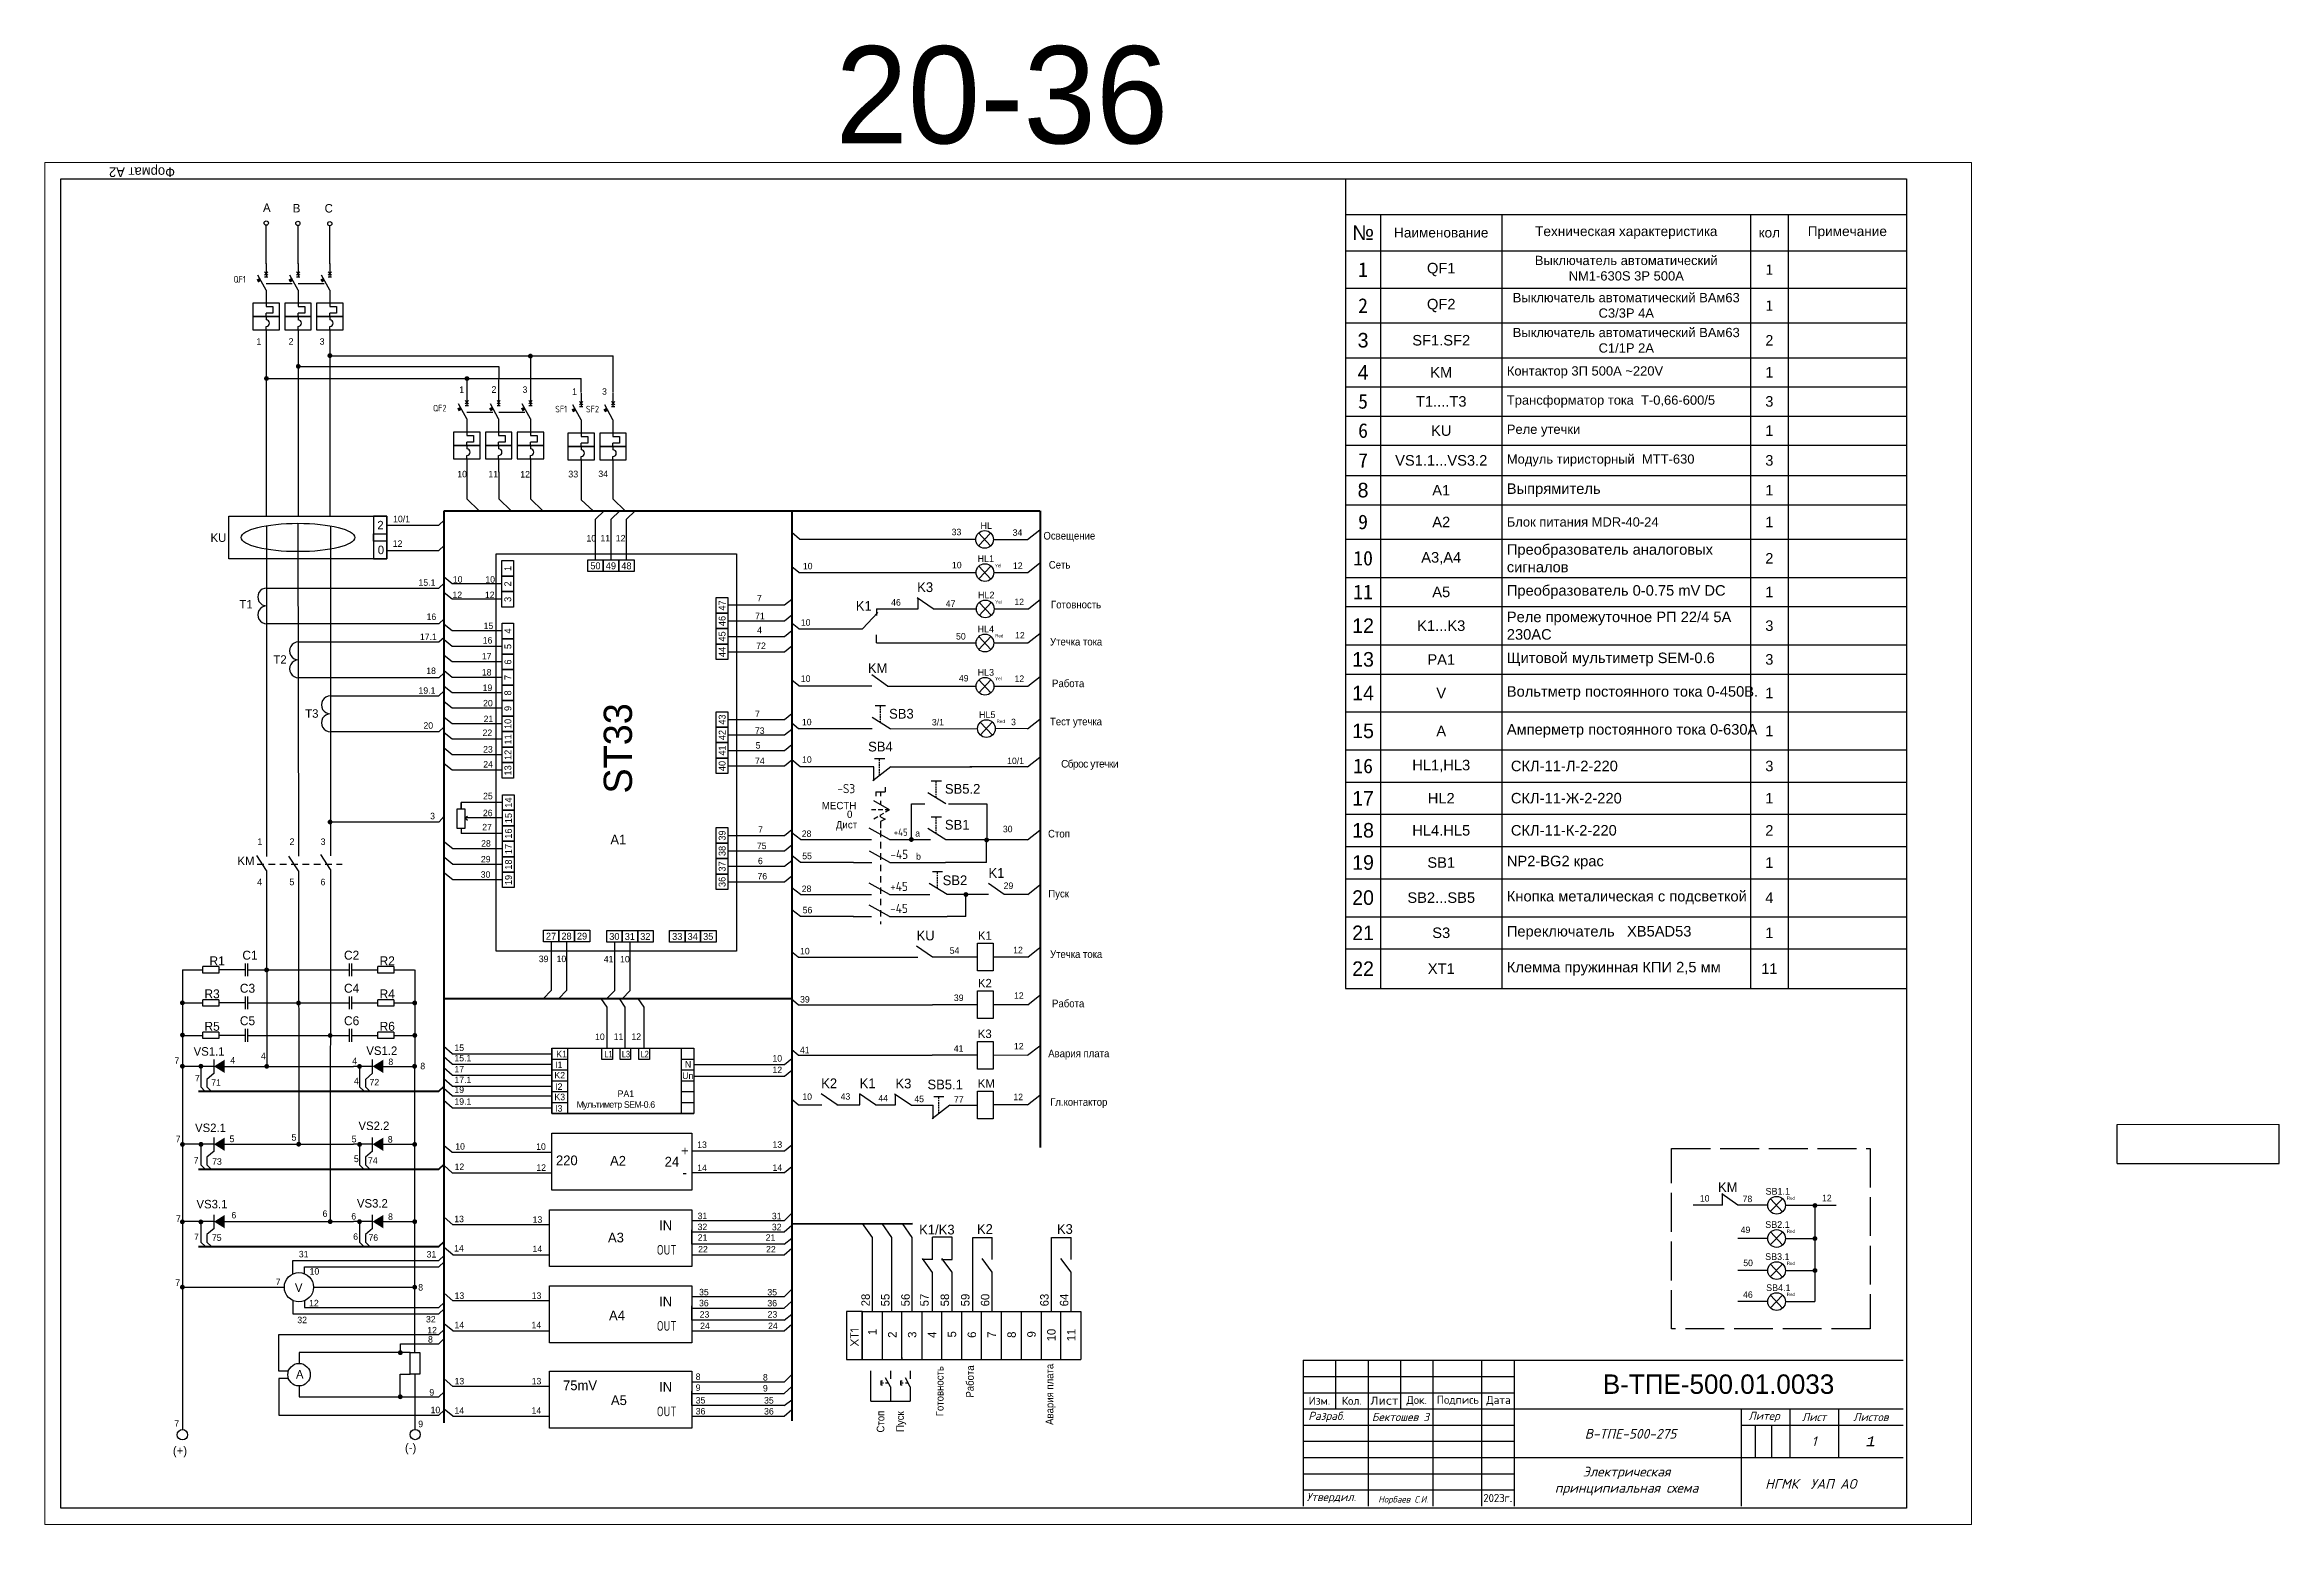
# Model space of a CAD drawing. Header units: millimetres. Extents: x 12 to 2978, y 1101 to 2133.
# Drawn here: x 726 to 1415, y 1677 to 2133 of the extents above; entities that cross this region are included whole.
import ezdxf
from ezdxf.enums import TextEntityAlignment as Align

# ---------------------------------------------------------------- set-up
doc = ezdxf.new("R2010")
doc.units = ezdxf.units.MM
for name, pattern in [('ACAD_ISO02W100', [15, 12, -3]), ('Caddy_Dash', [3.5, 2, -1.5]), ('DASHED', [0.75, 0.5, -0.25]), ('HIDDEN2', [0.1875, 0.125, -0.0625])]:
    doc.linetypes.add(name, pattern=pattern)
for name, color, linetype in [('LINK', 9, 'HIDDEN2'), ('POS', 3, 'Continuous'), ('SYMS', 7, 'Continuous'), ('TAGS', 7, 'Continuous'), ('TERMS', 7, 'Continuous')]:
    doc.layers.add(name, color=color, linetype=linetype)
doc.styles.add('ISOCPEUR', font='isocpeui.ttf', dxfattribs={"oblique": 15, "height": 3})
doc.styles.add('SPDS', font='SPDS.shx')
doc.styles.add('WD_IEC', font='ISOCP2.shx', dxfattribs={"width": 0.9, "height": 4})
doc.styles.add('стиль1', font='isocpeui.ttf', dxfattribs={"height": 5})

msp = doc.modelspace()

# ---------------------------------------------------------------- texts
at = {"lineweight": 25}
for s, insert, char_height, width, attachment_point in [('20-36', (970.08, 2132.44), 30, 13.3806, 1), ('HL', (1014.83, 1985.61), 2.062, 9.1948, 1), ('KU', (777.44, 1982.13), 2.616, 11.667, 1), ('50', (896.09, 1972.14), 2.115, 5.2876, 5), ('49', (900.87, 1972.14), 2.115, 5.2876, 5), ('48', (905.64, 1972.14), 2.115, 5.2876, 5), ('HL1', (1013.91, 1975.41), 2.062, 9.1948, 1), ('Yel', (1019.26, 1972.72), 1, 9.1948, 1), ('K3', (995.29, 1967.07), 3, 13.3806, 1), ('HL2', (1014.06, 1964.19), 2.062, 9.1948, 1), ('Т1', (786.34, 1961.61), 2.616, 11.667, 1), ('K1', (976.38, 1961.3), 3, 13.3806, 1), ('Yel', (1019.37, 1961.5), 1, 9.1948, 1), ('HL4', (1013.91, 1953.69), 2.062, 9.1948, 1), ('Red', (1019.32, 1951.08), 1, 9.1948, 1), ('Т2', (796.82, 1944.57), 2.616, 11.667, 1), ('KM', (980.09, 1942.11), 3, 13.3806, 1), ('HL3', (1013.92, 1940.33), 2.062, 9.1948, 1), ('Yel', (1019.34, 1937.88), 1, 9.1948, 1), ('Т3', (806.62, 1927.91), 2.616, 11.667, 1), ('SB3', (986.63, 1928.03), 3, 13.3806, 1), ('HL5', (1014.36, 1927.28), 2.062, 9.1948, 1), ('Red', (1019.77, 1924.67), 1, 9.1948, 1), ('SB4', (980.16, 1917.9), 3, 13.3806, 1), ('SB5.2', (1003.83, 1904.87), 3, 13.3806, 1), ('А1', (900.7, 1889.22), 3, 13.3806, 1), ('SB1', (1003.83, 1893.8), 3, 13.3806, 1), ('SB2', (1003.14, 1876.66), 3, 13.3806, 1), ('K1', (1017.27, 1878.92), 3, 13.3806, 1), ('С1', (789.6, 1852.04), 2.752, 6.8807, 5), ('С2', (820.93, 1852.04), 2.752, 6.8807, 5), ('27', (882.41, 1857.92), 2.115, 5.2876, 5), ('28', (887.18, 1857.92), 2.115, 5.2876, 5), ('29', (891.96, 1857.92), 2.115, 5.2876, 5), ('30', (901.92, 1857.82), 2.115, 5.2876, 5), ('31', (906.7, 1857.82), 2.115, 5.2876, 5), ('32', (911.47, 1857.82), 2.115, 5.2876, 5), ('33', (921.31, 1857.82), 2.115, 5.2876, 5), ('34', (926.08, 1857.82), 2.115, 5.2876, 5), ('35', (930.86, 1857.82), 2.115, 5.2876, 5), ('KU', (995.1, 1859.63), 3, 13.3806, 1), ('K1', (1014.01, 1859.42), 2.616, 11.667, 1), ('R1', (779.47, 1850.33), 2.752, 6.8807, 5), ('R2', (831.91, 1850.33), 2.752, 6.8807, 5), ('R3', (777.92, 1840.12), 2.752, 6.8807, 5), ('С3', (788.83, 1841.84), 2.752, 6.8807, 5), ('С4', (820.93, 1841.84), 2.752, 6.8807, 5), ('R4', (831.91, 1840.12), 2.752, 6.8807, 5), ('K2', (1014.01, 1844.74), 2.616, 11.667, 1), ('С5', (788.83, 1831.83), 2.752, 6.8807, 5), ('С6', (820.93, 1831.83), 2.752, 6.8807, 5), ('R5', (777.92, 1830.11), 2.752, 6.8807, 5), ('R6', (831.91, 1830.11), 2.752, 6.8807, 5), ('K3', (1013.98, 1829.12), 2.616, 11.667, 1), ('VS1.1', (772.23, 1823.69), 2.616, 11.667, 1), ('VS1.2', (825.47, 1823.91), 2.616, 11.667, 1), ('K2', (965.69, 1814.04), 3, 13.3806, 1), ('K1', (977.54, 1814.04), 3, 13.3806, 1), ('K3', (988.59, 1813.98), 3, 13.3806, 1), ('SB5.1', (998.45, 1813.68), 3, 13.3806, 1), ('KM', (1013.98, 1813.82), 2.616, 11.667, 1), ('VS2.1', (772.66, 1800.13), 2.616, 11.667, 1), ('VS2.2', (823.04, 1800.75), 2.616, 11.667, 1), ('+', (922.53, 1793.22), 3, 13.3806, 1), ('220', (883.93, 1790.28), 3, 13.3806, 1), ('А2', (900.61, 1790.15), 3, 13.3806, 1), ('24', (917.44, 1789.87), 3, 13.3806, 1), ('-', (922.92, 1786.52), 3, 13.3806, 1), ('KM', (1242.17, 1782.04), 3, 13.3806, 1), ('SB1.1', (1256.83, 1780.27), 2.062, 9.1948, 1), ('Red', (1263.37, 1777.66), 1, 9.1948, 1), ('VS3.1', (773.11, 1776.59), 2.616, 11.667, 1), ('VS3.2', (822.57, 1776.83), 2.616, 11.667, 1), ('А3', (899.96, 1766.48), 3, 13.3806, 1), ('IN', (915.73, 1770.24), 3, 13.3806, 1), ('K1/K3', (995.89, 1768.93), 3, 13.3806, 1), ('K2', (1013.7, 1769.1), 3, 13.3806, 1), ('K3', (1038.36, 1769.1), 3, 13.3806, 1), ('SB2.1', (1256.74, 1770.02), 2.062, 9.1948, 1), ('Red', (1263.37, 1767.41), 1, 9.1948, 1), ('SB3.1', (1256.7, 1760.13), 2.062, 9.1948, 1), ('Red', (1263.37, 1757.52), 1, 9.1948, 1), ('V', (803.45, 1750.83), 2.62, 11.667, 1), ('SB4.1', (1257, 1750.54), 2.062, 9.1948, 1), ('IN', (915.73, 1746.78), 3, 13.3806, 1), ('Red', (1263.37, 1747.93), 1, 9.1948, 1), ('А4', (900.28, 1742.45), 3, 13.3806, 1), ('A', (803.77, 1724.09), 2.62, 11.667, 1), ('75mV', (886.11, 1720.89), 3, 13.3806, 1), ('А5', (900.88, 1716.31), 3, 13.3806, 1), ('IN', (915.73, 1720.41), 3, 13.3806, 1), ('(-)', (837.37, 1701.47), 2.616, 11.667, 1), ('(+)', (765.83, 1700.55), 2.616, 11.667, 1)]:
    msp.add_mtext(s, dxfattribs=dict(at, insert=insert, char_height=char_height, width=width, attachment_point=attachment_point))
for s, insert, char_height, width, attachment_point in [('A', (793.62, 2083.94), 2.62, 11.667, 1), ('B', (802.81, 2083.77), 2.62, 11.667, 1), ('C', (812.61, 2083.74), 2.62, 11.667, 1), ('1', (791.55, 2042.34), 2.06, 11.667, 1), ('2', (801.49, 2042.39), 2.06, 11.667, 1), ('3', (811.09, 2042.34), 2, 11.667, 1), ('1', (854.09, 2027.5), 2.06, 11.667, 1), ('2', (864.03, 2027.56), 2.06, 11.667, 1), ('3', (873.63, 2027.5), 2, 11.667, 1), ('1', (888.87, 2026.88), 2.06, 11.667, 1), ('3', (898.14, 2026.93), 2, 11.667, 1), ('10', (853.51, 2001.45), 2, 11.667, 1), ('11', (863.1, 2001.45), 2, 11.667, 1), ('12', (872.93, 2001.39), 2, 11.667, 1), ('33', (887.72, 2001.48), 2.062, 11.667, 1), ('34', (897, 2001.53), 2, 11.667, 1), ('10/1', (833.73, 1987.6), 2, 11.667, 1), ('12', (833.62, 1980.01), 2, 11.667, 1), ('10', (893.34, 1981.65), 2, 11.667, 1), ('11', (897.65, 1981.69), 2, 11.667, 1), ('12', (902.38, 1981.69), 2, 11.667, 1), ('33', (1005.91, 1983.59), 2, 11.667, 1), ('34', (1024.71, 1983.41), 2, 11.667, 1), ('10', (960.05, 1973.07), 2, 11.667, 1), ('10', (1006.01, 1973.38), 2, 11.667, 1), ('12', (1024.81, 1973.2), 2, 11.667, 1), ('15.1', (841.55, 1968), 2, 11.667, 1), ('12', (852.02, 1964.21), 2, 11.667, 1), ('10', (852.14, 1968.97), 2, 11.667, 1), ('12', (862.02, 1964.18), 2, 11.667, 1), ('10', (862.15, 1968.95), 2, 11.667, 1), ('16', (844.04, 1957.45), 2, 11.667, 1), ('71', (945.32, 1957.68), 2, 11.667, 1), ('7', (945.9, 1963.16), 2, 11.667, 1), ('46', (987.26, 1961.87), 2, 11.667, 1), ('47', (1004.09, 1961.5), 2, 11.667, 1), ('12', (1025.24, 1962.03), 2, 11.667, 1), ('17.1', (841.99, 1951.27), 2, 11.667, 1), ('16', (861.34, 1950.18), 2, 11.667, 1), ('15', (861.61, 1954.66), 2, 11.667, 1), ('4', (945.94, 1953.34), 2, 11.667, 1), ('10', (959.42, 1955.68), 2, 11.667, 1), ('50', (1007.27, 1951.41), 2, 11.667, 1), ('12', (1025.46, 1951.74), 2, 11.667, 1), ('17', (861.08, 1945.27), 2, 11.667, 1), ('72', (945.65, 1948.5), 2, 11.667, 1), ('18', (843.94, 1940.79), 2, 11.667, 1), ('18', (861.08, 1940.32), 2, 11.667, 1), ('10', (959.4, 1938.36), 2, 11.667, 1), ('49', (1008.15, 1938.49), 2, 11.667, 1), ('12', (1025.3, 1938.33), 2, 11.667, 1), ('19.1', (841.55, 1934.7), 2, 11.667, 1), ('19', (861.32, 1935.55), 2, 11.667, 1), ('20', (861.46, 1930.8), 2, 11.667, 1), ('20', (843.08, 1923.92), 2, 11.667, 1), ('21', (861.62, 1925.94), 2, 11.667, 1), ('73', (945.26, 1922.31), 2, 11.667, 1), ('7', (945.29, 1927.48), 2, 11.667, 1), ('10', (959.76, 1924.96), 2, 11.667, 1), ('3/1', (999.83, 1924.92), 2, 11.667, 1), ('3', (1024.23, 1924.98), 2, 11.667, 1), ('22', (861.3, 1921.66), 2, 11.667, 1), ('23', (861.47, 1916.56), 2, 11.667, 1), ('5', (945.5, 1917.77), 2, 11.667, 1), ('24', (861.51, 1911.95), 2, 11.667, 1), ('74', (945.29, 1913), 2, 11.667, 1), ('10', (959.8, 1913.39), 2, 11.667, 1), ('10/1', (1023.02, 1913), 2, 11.667, 1), ('25', (861.46, 1902.16), 2, 11.667, 1), ('3', (845.13, 1895.98), 2, 11.667, 1), ('26', (861.41, 1896.93), 2, 11.667, 1), ('1', (791.86, 1888.06), 2.06, 11.667, 1), ('2', (801.8, 1888.11), 2.06, 11.667, 1), ('3', (811.39, 1888.06), 2, 11.667, 1), ('28', (860.86, 1887.54), 2, 11.667, 1), ('27', (861.2, 1892.56), 2, 11.667, 1), ('7', (946.24, 1891.81), 2, 11.667, 1), ('28', (959.7, 1890.52), 2, 11.667, 1), ('а', (994.68, 1890.67), 2, 11.667, 1), ('30', (1021.7, 1891.98), 2, 11.667, 1), ('KM', (785.75, 1882.46), 2.616, 11.667, 1), ('29', (860.79, 1882.68), 2, 11.667, 1), ('75', (945.87, 1886.77), 2, 11.667, 1), ('6', (946.2, 1882.14), 2, 11.667, 1), ('55', (959.85, 1883.67), 2, 11.667, 1), ('b', (994.95, 1883.53), 2, 11.667, 1), ('4', (791.81, 1875.64), 2.06, 11.667, 1), ('5', (801.75, 1875.69), 2.06, 11.667, 1), ('6', (811.35, 1875.64), 2, 11.667, 1), ('30', (860.73, 1877.96), 2, 11.667, 1), ('76', (946.05, 1877.42), 2, 11.667, 1), ('29', (1021.94, 1874.49), 2, 11.667, 1), ('28', (959.7, 1873.54), 2, 11.667, 1), ('56', (959.98, 1866.98), 2, 11.667, 1), ('10', (959.16, 1854.32), 2, 11.667, 1), ('54', (1005.3, 1854.49), 2, 11.667, 1), ('12', (1024.88, 1854.65), 2, 11.667, 1), ('39', (878.64, 1851.92), 2, 11.667, 1), ('10', (884.12, 1851.92), 2, 11.667, 1), ('41', (898.67, 1851.86), 2, 11.667, 1), ('10', (903.68, 1851.83), 2, 11.667, 1), ('39', (959.18, 1839.44), 2, 11.667, 1), ('39', (1006.6, 1839.93), 2, 11.667, 1), ('12', (1025.15, 1840.62), 2, 11.667, 1), ('10', (895.98, 1827.9), 2, 11.667, 1), ('11', (901.72, 1827.94), 2, 11.667, 1), ('12', (907.2, 1827.94), 2, 11.667, 1), ('7', (766.31, 1820.55), 2, 11.667, 1), ('4', (783.51, 1820.67), 2.06, 11.667, 1), ('4', (792.96, 1822), 2.06, 11.667, 1), ('4', (821.12, 1820.5), 2.06, 11.667, 1), ('8', (832.27, 1820.17), 2, 11.667, 1), ('8', (842.11, 1818.88), 2, 11.667, 1), ('15', (852.62, 1824.52), 2, 11.667, 1), ('15.1', (852.62, 1821.32), 2, 11.667, 1), ('I1', (883.67, 1819.26), 2.024, 25.4026, 1), ('K1', (884.01, 1822.57), 2.024, 25.4026, 1), ('\\A1;{\\W0.7;L1}', (898.9, 1822.56), 2.0244, 25.4026, 1), ('\\A1;{\\W0.7;L3}', (904.25, 1822.56), 2.0244, 25.4026, 1), ('\\A1;{\\W0.7;L2}', (910.04, 1822.56), 2.0244, 25.4026, 1), ('N', (923.68, 1819.41), 2.02, 25.4026, 1), ('10', (950.66, 1821.25), 2, 11.667, 1), ('41', (959.14, 1823.82), 2, 11.667, 1), ('41', (1006.57, 1824.31), 2, 11.667, 1), ('12', (1025.12, 1825), 2, 11.667, 1), ('7', (772.64, 1815.11), 2, 11.667, 1), ('71', (777.66, 1813.78), 2, 11.667, 1), ('4', (821.65, 1814.29), 2.06, 11.667, 1), ('72', (826.46, 1813.91), 2, 11.667, 1), ('17', (852.62, 1817.89), 2, 11.667, 1), ('17.1', (852.62, 1814.59), 2, 11.667, 1), ('K2', (883.43, 1816.06), 2.024, 25.4026, 1), ('I2', (883.67, 1812.55), 2.024, 25.4026, 1), ('Un', (922.83, 1815.9), 2.024, 25.4026, 1), ('12', (950.67, 1817.69), 2, 11.667, 1), ('19', (852.62, 1811.58), 2, 11.667, 1), ('19.1', (852.62, 1807.91), 2, 11.667, 1), ('K3', (883.43, 1809.35), 2.024, 25.4026, 1), ('I3', (883.67, 1805.84), 2.024, 25.4026, 1), ('{\\T0.9;Мультиметр SEM-0.6}', (890.28, 1807.01), 2.0244, 39.4233, 1), ('PА1', (902.92, 1810.35), 2.024, 25.4026, 1), ('10', (959.88, 1809.42), 2, 11.667, 1), ('43', (971.69, 1809.49), 2, 11.667, 1), ('44', (983.31, 1808.94), 2, 11.667, 1), ('45', (994.4, 1808.71), 2, 11.667, 1), ('77', (1006.63, 1808.56), 2, 11.667, 1), ('12', (1024.94, 1809.34), 2, 11.667, 1), ('7', (766.71, 1796.38), 2, 11.667, 1), ('5', (783.28, 1796.46), 2.06, 11.667, 1), ('5', (802.4, 1796.91), 2.06, 11.667, 1), ('5', (820.93, 1796.39), 2.06, 11.667, 1), ('8', (832.09, 1796.26), 2, 11.667, 1), ('10', (852.88, 1794.07), 2, 11.667, 1), ('10', (877.83, 1794.02), 2, 11.667, 1), ('13', (927.46, 1794.6), 2, 11.667, 1), ('13', (950.69, 1794.67), 2, 11.667, 1), ('7', (772.26, 1789.79), 2, 11.667, 1), ('73', (777.93, 1789.43), 2, 11.667, 1), ('5', (821.62, 1790.3), 2.06, 11.667, 1), ('74', (825.99, 1789.76), 2, 11.667, 1), ('12', (852.67, 1787.8), 2, 11.667, 1), ('12', (877.88, 1787.54), 2, 11.667, 1), ('14', (927.46, 1787.47), 2, 11.667, 1), ('14', (950.69, 1787.54), 2, 11.667, 1), ('10', (1236.57, 1778.07), 2, 11.667, 1), ('78', (1249.75, 1777.9), 2, 11.667, 1), ('12', (1274.23, 1778.17), 2, 11.667, 1), ('7', (766.77, 1771.8), 2, 11.667, 1), ('6', (783.88, 1772.88), 2, 11.667, 1), ('6', (811.98, 1773.34), 2, 11.667, 1), ('6', (820.84, 1772.53), 2, 11.667, 1), ('8', (832.17, 1772.41), 2, 11.667, 1), ('13', (852.57, 1771.71), 2, 11.667, 1), ('13', (876.73, 1771.52), 2, 11.667, 1), ('31', (927.59, 1772.65), 2, 11.667, 1), ('31', (950.49, 1772.6), 2, 11.667, 1), ('7', (772.36, 1766.19), 2, 11.667, 1), ('75', (777.87, 1765.93), 2, 11.667, 1), ('6', (821.42, 1766.26), 2, 11.667, 1), ('76', (826.13, 1765.97), 2, 11.667, 1), ('32', (927.59, 1769.27), 2, 11.667, 1), ('21', (927.64, 1765.97), 2, 11.667, 1), ('21', (948.58, 1765.97), 2, 11.667, 1), ('32', (950.49, 1769.22), 2, 11.667, 1), ('49', (1249.15, 1768.35), 2, 11.667, 1), ('31', (804.66, 1760.86), 2, 11.667, 1), ('31', (844.05, 1760.82), 2, 11.667, 1), ('14', (852.53, 1762.66), 2, 11.667, 1), ('14', (876.69, 1762.47), 2, 11.667, 1), ('22', (927.76, 1762.38), 2, 11.667, 1), ('22', (948.7, 1762.38), 2, 11.667, 1), ('50', (1249.95, 1758.16), 2, 11.667, 1), ('7', (766.56, 1752.08), 2, 11.667, 1), ('7', (797.54, 1752.32), 2, 11.667, 1), ('10', (807.98, 1755.55), 2, 11.667, 1), ('8', (841.47, 1750.62), 2, 11.667, 1), ('12', (807.83, 1745.76), 2, 11.667, 1), ('13', (852.67, 1748.05), 2, 11.667, 1), ('13', (876.44, 1748.05), 2, 11.667, 1), ('35', (928.04, 1749.15), 2, 11.667, 1), ('36', (928.03, 1745.77), 2, 11.667, 1), ('35', (949.1, 1749.12), 2, 11.667, 1), ('36', (949.1, 1745.74), 2, 11.667, 1), ('46', (1249.89, 1748.38), 2, 11.667, 1), ('32', (804.19, 1740.56), 2, 11.667, 1), ('32', (843.87, 1740.79), 2, 11.667, 1), ('12', (844.25, 1737.41), 2, 11.667, 1), ('14', (852.64, 1739), 2, 11.667, 1), ('14', (876.4, 1739), 2, 11.667, 1), ('23', (928.23, 1742.27), 2, 11.667, 1), ('24', (928.38, 1738.74), 2, 11.667, 1), ('23', (949.17, 1742.27), 2, 11.667, 1), ('24', (949.32, 1738.74), 2, 11.667, 1), ('8', (844.48, 1734.57), 2, 11.667, 1), ('8', (927, 1723.05), 2, 11.667, 1), ('8', (947.73, 1722.87), 2, 11.667, 1), ('9', (844.89, 1718.21), 2, 11.667, 1), ('13', (852.67, 1721.68), 2, 11.667, 1), ('13', (876.44, 1721.68), 2, 11.667, 1), ('35', (927.01, 1715.79), 2, 11.667, 1), ('9', (927, 1719.67), 2, 11.667, 1), ('9', (947.73, 1719.49), 2, 11.667, 1), ('35', (948.08, 1715.77), 2, 11.667, 1), ('7', (766.28, 1708.64), 2, 11.667, 1), ('9', (841.47, 1708.48), 2, 11.667, 1), ('10', (845.27, 1712.8), 2, 11.667, 1), ('14', (852.64, 1712.63), 2, 11.667, 1), ('14', (876.4, 1712.63), 2, 11.667, 1), ('36', (927.01, 1712.41), 2, 11.667, 1), ('36', (948.08, 1712.39), 2, 11.667, 1), ('{\\fISOCPEUR|b0|i1|c204|p34;Электрическая \\Pпринципиальная схема}', (1213.99, 1689.87), 3, 117.4886, 5)]:
    msp.add_mtext(s, dxfattribs=dict(insert=insert, char_height=char_height, width=width, attachment_point=attachment_point))
at = {"linetype": 'ByBlock', "char_height": 2.62, "attachment_point": 1}
for s, insert, width in [('2', (828.85, 1986.02), 10.8178), ('0', (828.99, 1978.37), 11.667)]:
    msp.add_mtext(s, dxfattribs=dict(at, insert=insert, width=width))
at = {"char_height": 2.349, "attachment_point": 5, "style": 'WD_IEC'}
for s, width, insert in [('{\\fArial|b0|i0|c204|p34;Освещение}', 2.349, (1042.19, 1981.09)), ('{\\fArial|b0|i0|c204|p34;Сеть}', 2.6812, (1039.19, 1972.46)), ('{\\fArial|b0|i0|c204|p34;Готовность}', 39.3387, (1044.27, 1960.19)), ('{\\fArial|b0|i0|c204|p34;Утечка тока}', 39.3387, (1044.27, 1948.74)), ('{\\fArial|b0|i0|c204|p34;Работа}', 2.349, (1041.83, 1935.89)), ('{\\fArial|b0|i0|c204|p34;Тест утечка}', 39.3387, (1044.24, 1923.78)), ('{\\Ftxt|c204;\\W1;\\T0.9;Сброс утечки}', 71.1955, (1048.42, 1910.75)), ('{\\fArial|b0|i0|c204|p34;Стоп}', 39.3387, (1038.99, 1889.52)), ('{\\fArial|b0|i0|c204|p34;Пуск}', 39.3387, (1038.9, 1870.69)), ('{\\fArial|b0|i0|c204|p34;Утечка тока}', 39.3387, (1044.28, 1852.36)), ('{\\fArial|b0|i0|c204|p34;Работа}', 2.349, (1041.83, 1837.16)), ('{\\fArial|b0|i0|c204|p34;Авария плата}', 39.3387, (1045.1, 1821.4)), ('{\\fArial|b0|i0|c204|p34;Гл.контактор}', 39.3387, (1045.1, 1806.43))]:
    msp.add_mtext_dynamic_manual_height_columns(s, width=width, gutter_width=3.33, heights=[6.51], dxfattribs=dict(at, insert=insert))
at = {"lineweight": 25, "attachment_point": 5, "rotation": 90}
for s, insert, char_height, width in [('1', (869.08, 1971.34), 2.12, 5.2876), ('2', (869.08, 1966.57), 2.12, 5.2876), ('3', (869.08, 1961.8), 2.12, 5.2876), ('46', (935.16, 1955.14), 2.115, 5.2876), ('47', (935.16, 1959.91), 2.115, 5.2876), ('4', (869.12, 1952.03), 2.12, 5.2876), ('45', (935.16, 1950.37), 2.115, 5.2876), ('6', (869.12, 1942.48), 2.12, 5.2876), ('5', (869.12, 1947.26), 2.12, 5.2876), ('44', (935.16, 1945.59), 2.115, 5.2876), ('7', (869.12, 1937.71), 2.12, 5.2876), ('8', (869.12, 1932.94), 2.12, 5.2876), ('\\PST33', (895.8, 1915.84), 8.719, 6.8807), ('9', (869.12, 1928.16), 2.12, 5.2876), ('10', (869.12, 1923.39), 2.115, 5.2876), ('43', (935.16, 1924.73), 2.115, 5.2876), ('12', (869.12, 1913.84), 2.115, 5.2876), ('11', (869.12, 1918.61), 2.115, 5.2876), ('42', (935.16, 1919.96), 2.115, 5.2876), ('41', (935.16, 1915.18), 2.115, 5.2876), ('13', (869.12, 1909.06), 2.115, 5.2876), ('40', (935.16, 1910.41), 2.115, 5.2876), ('15', (869.3, 1894.34), 2.115, 5.2876), ('14', (869.3, 1899.11), 2.115, 5.2876), ('16', (869.3, 1889.56), 2.115, 5.2876), ('39', (935.16, 1888.98), 2.115, 5.2876), ('18', (869.3, 1880.01), 2.115, 5.2876), ('17', (869.3, 1884.79), 2.115, 5.2876), ('38', (935.16, 1884.21), 2.115, 5.2876), ('37', (935.16, 1879.43), 2.115, 5.2876), ('19', (869.3, 1875.24), 2.115, 5.2876), ('36', (935.16, 1874.66), 2.115, 5.2876)]:
    msp.add_mtext(s, dxfattribs=dict(at, insert=insert, char_height=char_height, width=width))
at = {"lineweight": 25, "char_height": 3, "width": 13.3806, "attachment_point": 1, "style": 'SPDS'}
for insert in [(915.02, 1762.69), (915.02, 1739.22), (915.02, 1712.85)]:
    msp.add_mtext('OUT', dxfattribs=dict(at, insert=insert))
at = {"attachment_point": 1, "rotation": 90}
for s, width, insert, char_height in [('28', 4.4179, (978.07, 1743.76), 2.613), ('55', 4.4179, (984.13, 1743.76), 2.613), ('56', 4.4179, (990.37, 1743.76), 2.613), ('57', 4.4179, (996.22, 1743.76), 2.613), ('58', 4.4179, (1002.5, 1743.76), 2.613), ('59', 4.4179, (1008.79, 1743.76), 2.613), ('60', 4.4179, (1014.92, 1743.76), 2.613), ('63', 4.4179, (1033.19, 1743.76), 2.613), ('64', 4.4179, (1039.28, 1743.76), 2.613), ('{\\fTxt_IV50|b1|i0|c204|p2;XТ1}', 7.3875, (974.65, 1731.34), 2.613), ('1', 4.4179, (980.17, 1734.86), 2.61), ('\\pxt0;10', 4.4179, (1035.34, 1732.96), 2.613), ('11', 4.4179, (1041.47, 1732.96), 2.613), ('\\pxt0;2', 4.4179, (986.3, 1734.03), 2.613), ('3', 4.4179, (992.43, 1734.03), 2.61), ('4', 4.4179, (998.56, 1734.03), 2.61), ('5', 4.4179, (1004.69, 1734.15), 2.61), ('\\pxt0;6', 4.4179, (1010.82, 1734.03), 2.613), ('7', 4.4179, (1016.95, 1734.03), 2.61), ('8', 4.4179, (1023.08, 1734.03), 2.61), ('9', 4.4179, (1029.21, 1734.15), 2.61)]:
    msp.add_mtext_dynamic_manual_height_columns(s, width=width, gutter_width=5.23, heights=[0], dxfattribs=dict(at, insert=insert, char_height=char_height))
at = {"char_height": 2.349, "attachment_point": 5, "style": 'WD_IEC'}
for s, width, insert, rotation in [('{\\fArial|b0|i0|c204|p34;Готовность}', 39.3387, (1002.24, 1717.59), 90), ('{\\fArial|b0|i0|c204|p34;Работа}', 2.5291, (1011.57, 1720.58), 89.22146), ('{\\fArial|b0|i0|c204|p34;Авария плата}', 39.3387, (1036.46, 1716.62), 90), ('{\\fArial|b0|i0|c204|p34;Стоп}', 39.3387, (984, 1708.21), 90), ('{\\fArial|b0|i0|c204|p34;Пуск}', 39.3387, (990.36, 1708.2), 90)]:
    msp.add_mtext_dynamic_manual_height_columns(s, width=width, gutter_width=3.33, heights=[6.51], dxfattribs=dict(at, insert=insert, rotation=rotation))
at = {"insert": (1242.34, 1722.76), "char_height": 6, "attachment_point": 2}
msp.add_mtext('В-ТПЕ-500.01.0033', dxfattribs=at)
at = {"lineweight": 30, "attachment_point": 5}
for s, insert, char_height, width in [('{\\fISOCPEUR|b0|i0|c204|p34;Изм.}', (1119.28, 1714.63), 2.5, 10), ('{\\fISOCPEUR|b0|i0|c204|p34;Кол.}', (1129.28, 1714.63), 2.5, 10), ('{\\fVerdana|b0|i0|c204|p34;Лист}', (1139.28, 1714.63), 2.5, 10), ('{\\fISOCPEUR|b0|i0|c204|p34;Док.}', (1149.28, 1714.63), 2.5, 10), ('{\\fISOCPEUR|b0|i0|c204|p34;Подпись}', (1161.98, 1714.74), 2.5, 10), ('{\\fISOCPEUR|b0|i0|c204|p34;Дата}', (1174.51, 1714.63), 2.5, 10), ('{\\fISOCPEUR|b0|i1|c204|p34;Литер}', (1256.36, 1709.66), 2.5, 15), ('{\\fISOCPEUR|b0|i1|c204|p34;Лист}', (1271.78, 1709.63), 2.5, 15), ('{\\fISOCPEUR|b0|i1|c204|p34;Листов}', (1289.28, 1709.63), 2.5, 20), ('{\\fISOCPEUR|b0|i1|c204|p34;1}', (1271.78, 1702.13), 3, 15), ('{\\fISOCTEUR|b0|i1|c204|p49;1}', (1289.28, 1702.13), 3, 20), ('{\\fISOCPEUR|b0|i1|c204|p34;НГМК  УАП АО}', (1270.76, 1688.99), 3, 50), ('{\\fISOCPEUR|b0|i0|c204|p34;\\T0.95;20\\fISOCPEUR|b0|i0|c0|p34;23\\fISOCPEUR|b0|i0|c204|p34;г\\Ftxt|c204;.}', (1174.28, 1684.63), 2.5, 10)]:
    msp.add_mtext(s, dxfattribs=dict(at, insert=insert, char_height=char_height, width=width))
at = {"ltscale": 0.5, "style": 'ISOCPEUR'}
for s, insert, char_height, width, attachment_point in [('{\\fISOCPEUR|b0|i1|c204|p34;\\Q0; Разраб.}', (1114.28, 1709.63), 2.5, 20, 4), ('{\\Q0;Бектошев З}', (1144.28, 1709.63), 2.5, 20, 5), ('{\\fISOCPEUR|b0|i1|c204|p34;\\Q0;Утвердил.}', (1115.29, 1684.63), 2.5, 20, 4), ('{\\Q0;Норбаев С.И.}', (1145.12, 1683.97), 2, 30.3485, 5)]:
    msp.add_mtext(s, dxfattribs=dict(at, insert=insert, char_height=char_height, width=width, attachment_point=attachment_point))
at = {"lineweight": 30, "insert": (1215.21, 1704.45), "char_height": 3, "width": 85, "attachment_point": 5, "style": 'стиль1'}
msp.add_mtext('В-ТПЕ-500-275', dxfattribs=at)

# ---------------------------------------------------------------- blocks, each defined once
blk = doc.blocks.new('Формат А2 (2)')
at = {"lineweight": 20}
for p, q in [((1597.83, 433.69), (2191.83, 433.69)), ((1597.83, 13.69), (1597.83, 433.69)), ((2191.83, 433.69), (2191.83, 13.69)), ((2191.83, 13.69), (1597.83, 13.69))]:
    blk.add_line(p, q, dxfattribs=at)
at = {"lineweight": 30}
for p, q in [((1617.83, 18.69), (1617.83, 428.69)), ((1617.83, 428.69), (2186.83, 428.69)), ((2186.83, 428.69), (2186.83, 18.69)), ((2186.83, 18.69), (1617.83, 18.69))]:
    blk.add_line(p, q, dxfattribs=at)
at = {"lineweight": 30, "insert": (2161.83, 16.19), "char_height": 3, "width": 50, "attachment_point": 5}
blk.add_mtext('Формат А2', dxfattribs=at)
blk = doc.blocks.new('VCB11Q134')
for p, q in [((0, -2.5), (-3.12, 3.12)), ((-0.62, 3.12), (0.63, 4.37)), ((0.63, 3.12), (-0.62, 4.37)), ((-0.62, 2.5), (0.63, 2.5)), ((0, 7.5), (0, 2.5)), ((0, -2.5), (0, -8.75)), ((0, -7.5), (0, -8.75)), ((0, -8.75), (2.5, -8.75)), ((0, -12.5), (0, -11.25)), ((2.5, -11.25), (0, -11.25)), ((0, -12.5), (0, -13.75)), ((0, -17.5), (0, -16.25)), ((2.5, -8.75), (2.5, -11.25)), ((0, -17.5), (0, -22.5))]:
    blk.add_line(p, q)
for points in [[(-5, -7.5), (-5, -12.5), (5, -12.5), (5, -7.5)], [(-5, -12.5), (-5, -17.5), (5, -17.5), (5, -12.5)]]:
    blk.add_lwpolyline(points, close=True)
blk.add_arc((0, -15), 1.25, 270, 90)
blk.add_solid([(-2.52, 2.03), (-3.61, 1.43), (-1.91, 0.94), (-3.01, 0.33)])
at = {"style": 'WD_IEC'}
for tag, p in [('INST', (-7.62, 6.3)), ('TAG1', (-7.62, 0.3)), ('LOC', (-7.62, 3.3)), ('RATING1', (-7.62, -2.7)), ('DESC2', (-7.62, -18.05)), ('DESC1', (-7.62, -15.05)), ('DESC3', (-7.62, -21.05))]:
    blk.add_attdef(tag, text='', height=2.5, dxfattribs=at).set_placement(p, align=Align.RIGHT)
blk.add_attdef('TERM01', text='', height=2, rotation=90, dxfattribs=at).set_placement((-1, 7.5), align=Align.RIGHT)
at = {"style": 'WD_IEC', "flags": 1}
for tag, p, height in [('X4LINK', (-2.15, 0), 0.32), ('X2TERM01', (0, 7.5), 0.32), ('X1LINK', (0.02, 0), 0.32), ('X8TERM02', (0, -22.5), 0.32), ('ASSYCODE', (0.69, -18.77), 1), ('FAMILY', (0.69, -20.27), 1), ('CATDESC', (0.69, -21.77), 1)]:
    blk.add_attdef(tag, p, '', height=height, dxfattribs=at)
at = {"style": 'WD_IEC', "flags": 9}
for tag, p in [('MFG', (7.81, 5.44)), ('CAT', (7.81, 2.94))]:
    blk.add_attdef(tag, text='', height=1.5, dxfattribs=at).set_placement(p, align=Align.RIGHT)
at = {"lineweight": 15, "style": 'WD_IEC'}
for tag, p in [('XREF', (-7.62, -12.05)), ('WDTAGALT', (-7.62, -24.05))]:
    blk.add_attdef(tag, text='', height=2.5, dxfattribs=at).set_placement(p, align=Align.RIGHT)
at = {"style": 'WD_IEC'}
blk.add_attdef('TERM02', (-1, -22.5), '', height=2, rotation=90, dxfattribs=at)
blk = doc.blocks.new('VCB21Q134')
for p, q in [((0, -2.5), (-3.12, 3.12)), ((-0.62, 3.12), (0.63, 4.37)), ((0.63, 3.12), (-0.62, 4.37)), ((-0.62, 2.5), (0.63, 2.5)), ((0, 7.5), (0, 2.5)), ((0, -2.5), (0, -8.75)), ((0, -7.5), (0, -8.75)), ((0, -8.75), (2.5, -8.75)), ((0, -12.5), (0, -11.25)), ((2.5, -11.25), (0, -11.25)), ((0, -12.5), (0, -13.75)), ((0, -17.5), (0, -16.25)), ((2.5, -8.75), (2.5, -11.25)), ((0, -17.5), (0, -22.5))]:
    blk.add_line(p, q)
for points in [[(-5, -7.5), (-5, -12.5), (5, -12.5), (5, -7.5)], [(-5, -12.5), (-5, -17.5), (5, -17.5), (5, -12.5)]]:
    blk.add_lwpolyline(points, close=True)
blk.add_arc((0, -15), 1.25, 270, 90)
blk.add_solid([(-2.52, 2.03), (-3.61, 1.43), (-1.91, 0.94), (-3.01, 0.33)])
at = {"style": 'WD_IEC'}
for tag, p in [('INST', (-7.62, 6.3)), ('TAG2', (-7.62, 0.3)), ('LOC', (-7.62, 3.3)), ('DESC2', (-7.62, -18.05)), ('DESC1', (-7.62, -15.05)), ('DESC3', (-7.62, -21.05))]:
    blk.add_attdef(tag, text='', height=2.5, dxfattribs=at).set_placement(p, align=Align.RIGHT)
blk.add_attdef('TERM01', text='', height=2, rotation=90, dxfattribs=at).set_placement((-1, 7.5), align=Align.RIGHT)
at = {"style": 'WD_IEC', "flags": 1}
for tag, p, height in [('X4LINK', (-2.15, 0), 0.32), ('X2TERM01', (0, 7.5), 0.32), ('X1LINK', (0.02, 0), 0.32), ('CONTACT', (-5.49, -7.21), 1), ('X8TERM02', (0, -22.5), 0.32), ('ASSYCODE', (0.69, -18.77), 1), ('FAMILY', (0.69, -20.27), 1), ('CATDESC', (0.69, -21.77), 1)]:
    blk.add_attdef(tag, p, '', height=height, dxfattribs=at)
blk.add_attdef('RATING1', text='', height=2.5, dxfattribs=at).set_placement((-7.62, -2.7), align=Align.RIGHT)
at = {"lineweight": 15, "style": 'WD_IEC'}
for tag, p in [('XREF', (-7.62, -12.05)), ('WDTAGALT', (-7.62, -24.05))]:
    blk.add_attdef(tag, text='', height=2.5, dxfattribs=at).set_placement(p, align=Align.RIGHT)
at = {"style": 'WD_IEC'}
blk.add_attdef('TERM02', (-1, -22.5), '', height=2, rotation=90, dxfattribs=at)
blk = doc.blocks.new('HSS113')
for p, q in [((-1.25, 13.12), (-1.25, 11.88)), ((-1.25, 13.12), (1.25, 13.12)), ((0, 13.12), (0, 11.88)), ((1.25, 14.38), (1.25, 13.12)), ((-1.25, 8.12), (-2.5, 8.12)), ((2.5, 8.12), (-1.83, 10.62)), ((-0.75, 6.25), (-1.83, 5.62)), ((0.63, 8.12), (-0.62, 8.12)), ((0.88, 7.19), (-0.21, 6.56)), ((0, 10.62), (0, 9.57)), ((0, 6.25), (0, 6.68)), ((0, 6.25), (1.25, 5.62)), ((2.5, 8.12), (1.25, 8.12)), ((2.5, 8.12), (1.42, 7.5)), ((-7.5, 0), (-2.5, 0)), ((2.5, 0), (-3.12, 3.12)), ((1.25, 5.62), (0, 5)), ((0, 5), (0, 3.12)), ((0, 1.88), (0, 1.39)), ((2.5, 0), (7.5, 0))]:
    blk.add_line(p, q)
at = {"style": 'WD_IEC'}
for tag, p in [('INST', (-5, 21.12)), ('LOC', (-5, 17.62)), ('TAG1', (-5, 14.12)), ('STATE', (-5, -7.5)), ('DESC2', (-5, -18.5)), ('DESC1', (-5, -15)), ('DESC3', (-5, -22))]:
    blk.add_attdef(tag, text='', height=2.5, dxfattribs=at).set_placement(p, align=Align.RIGHT)
for tag, p, height, flags in [('MFG', (4.92, 12.12), 1.5, 9), ('CAT', (4.92, 9.62), 1.5, 9), ('X4TERM01', (-7.5, 0), 0.32, 1), ('TERM01', (-7.5, 1), 2, 8), ('X8LINK', (0, 0), 0.32, 1), ('X1TERM02', (7.5, 0), 0.32, 1), ('ASSYCODE', (3.5, -2.75), 1, 1), ('FAMILY', (3.5, -4.25), 1, 1), ('CATDESC', (3.5, -5.75), 1, 1), ('CONTACT', (3.75, -7.5), 1, 1)]:
    blk.add_attdef(tag, p, '', height=height, dxfattribs=dict(at, flags=flags))
at = {"style": 'WD_IEC', "flags": 8}
for tag, p in [('POS3', (-3.5, 5.65)), ('POS2', (-3.5, 8.15)), ('POS1', (-3.5, 10.62))]:
    blk.add_attdef(tag, text='', height=2, dxfattribs=at).set_placement(p, align=Align.MIDDLE_RIGHT)
blk.add_attdef('TERM02', text='', height=2, dxfattribs=at).set_placement((7.5, 1), align=Align.RIGHT)
at = {"lineweight": 15, "style": 'WD_IEC'}
blk.add_attdef('XREF', text='', height=2.5, dxfattribs=at).set_placement((-5, -11.25), align=Align.RIGHT)
blk = doc.blocks.new('HCR21')
for p, q in [((-7.5, 0), (-2.5, 0)), ((2.5, 0), (-3.125, 3.125)), ((2.5, 0), (7.5, 0))]:
    blk.add_line(p, q)
at = {"style": 'WD_IEC'}
for tag, p in [('INST', (-2.5, 11.125)), ('TAG2', (-2.5, 4.125)), ('LOC', (-2.5, 7.625)), ('DESC2', (-2.5, -13.5)), ('DESC1', (-2.5, -10)), ('DESC3', (-2.5, -17))]:
    blk.add_attdef(tag, text='', height=2.5, dxfattribs=at).set_placement(p, align=Align.RIGHT)
for tag, p, height, flags in [('X4TERM01', (-7.5, 0), 0.32, 1), ('TERM01', (-7.5, 1), 2, 8), ('X2LINK', (0, 2), 0.32, 1), ('X8LINK', (0, 0.5), 0.32, 1), ('X1TERM02', (7.5, 0), 0.32, 1), ('CONTACT', (6.5, -2.25), 1, 1), ('FAMILY', (6.5, -3.75), 1, 1)]:
    blk.add_attdef(tag, p, '', height=height, dxfattribs=dict(at, flags=flags))
at = {"style": 'WD_IEC', "flags": 8}
for tag, height, p in [('TERM02', 2, (7.5, 1)), ('XREF', 2.5, (-2.5, -6.25))]:
    blk.add_attdef(tag, text='', height=height, dxfattribs=at).set_placement(p, align=Align.RIGHT)
blk = doc.blocks.new('HPB11')
for p, q in [((-7.5, 0), (-2.5, 0)), ((2.5, 0), (-3.1, -3.1)), ((2.5, 0), (7.5, 0)), ((-1.2, -6.2), (-1.2, -5)), ((-1.2, -6.2), (1.2, -6.2)), ((0, -3.1), (0, -1.4)), ((0, -6.2), (0, -4.4)), ((1.2, -6.2), (1.2, -5))]:
    blk.add_line(p, q)
at = {"style": 'WD_IEC'}
for tag, p in [('TAG1', (-5, 4.1)), ('INST', (-5, 11.1)), ('LOC', (-5, 7.6)), ('DESC2', (-5, -14.8)), ('DESC1', (-5, -11.2)), ('DESC3', (-5, -18.2))]:
    blk.add_attdef(tag, text='', height=2.5, dxfattribs=at).set_placement(p, align=Align.RIGHT)
for tag, p, height, flags in [('X4TERM01', (-7.5, 0), 0.32, 1), ('TERM01', (-7.5, 1), 2, 8), ('X2LINK', (0, 0), 0.32, 1), ('MFG', (4.9, 12.1), 1.5, 9), ('CAT', (4.9, 9.6), 1.5, 9), ('X1TERM02', (7.5, 0), 0.32, 1), ('ASSYCODE', (3.5, -2.8), 1, 1), ('FAMILY', (3.5, -4.2), 1, 1), ('CATDESC', (3.5, -5.8), 1, 1), ('CONTACT', (3.5, -7.5), 1, 1)]:
    blk.add_attdef(tag, p, '', height=height, dxfattribs=dict(at, flags=flags))
at = {"style": 'WD_IEC', "flags": 8}
blk.add_attdef('TERM02', text='', height=2, dxfattribs=at).set_placement((7.5, 1), align=Align.RIGHT)
at = {"lineweight": 15, "style": 'WD_IEC'}
blk.add_attdef('XREF', text='', height=2.5, dxfattribs=at).set_placement((-5, -7.5), align=Align.RIGHT)
blk = doc.blocks.new('*T166')
at = {"color": 0, "linetype": 'ByBlock', "lineweight": -2, "transparency": 16777216}
for p, q in [((0, 0), (172.94, 0)), ((0, 0), (0, -249.71)), ((172.94, 0), (172.94, -249.71)), ((0, -11), (172.94, -11)), ((10.75, -11), (10.75, -249.71)), ((48.19, -11), (48.19, -249.71)), ((124.83, -11), (124.83, -249.71)), ((136.4, -11), (136.4, -249.71)), ((0, -22.25), (172.94, -22.25)), ((0, -33.72), (172.94, -33.72)), ((0, -44.45), (172.94, -44.45)), ((0, -55.18), (172.94, -55.18)), ((0, -64.18), (172.94, -64.18)), ((0, -73.18), (172.94, -73.18)), ((0, -82.18), (172.94, -82.18)), ((0, -91.55), (172.94, -91.55)), ((0, -100.55), (172.94, -100.55)), ((0, -111.17), (172.94, -111.17)), ((0, -122.94), (172.94, -122.94)), ((0, -131.94), (172.94, -131.94)), ((0, -143.74), (172.94, -143.74)), ((0, -152.74), (172.94, -152.74)), ((0, -164.45), (172.94, -164.45)), ((0, -176.16), (172.94, -176.16)), ((0, -186.08), (172.94, -186.08)), ((0, -196.01), (172.94, -196.01)), ((0, -205.93), (172.94, -205.93)), ((0, -215.86), (172.94, -215.86)), ((0, -227.61), (172.94, -227.61)), ((0, -237.53), (172.94, -237.53)), ((0, -249.71), (172.94, -249.71))]:
    blk.add_line(p, q, dxfattribs=at)
at = {"color": 0, "lineweight": 15, "transparency": 16777216}
for s, insert, char_height, width, attachment_point in [('{\\fArial|b0|i0|c204|p34;№}', (5.37, -16.62), 4.5, 7.7486, 5), ('{\\fArial|b0|i0|c0|p34;Наименование}', (29.47, -16.62), 3, 34.4398, 5), ('{\\fArial|b0|i0|c0|p34;Техническая характеристика}', (86.51, -16.62), 3, 73.6413, 5), ('{\\fArial|b0|i0|c0|p34;к\\fArial|b0|i0|c204|p34;ол}', (130.62, -16.62), 3, 8.5728, 5), ('{\\fArial|b0|i0|c0|p34;Примечание }', (154.67, -16.62), 3, 33.5348, 5), ('{\\fSimHei|b0|i0|c134|p49;1', (5.37, -27.99), 4.5, 7.7486, 5), ('{\\fArial|b0|i0|c0|p34;QF1}', (29.47, -27.99), 3.2392, 34.4398, 5), ('{\\fArial|b0|i0|c204|p34;Выключатель автоматический \\fArial|b0|i0|c0|p34;NM1-630S 3P 500A}', (86.51, -23.75), 2.8568, 73.6413, 2), ('{\\fSimHei|b0|i0|c134|p49;1}', (130.62, -27.99), 3.2392, 8.5728, 5), ('{\\fSimHei|b0|i0|c134|p49;2', (5.37, -39.09), 4.5, 7.7486, 5), ('{\\fArial|b0|i0|c0|p34;QF2}', (29.47, -39.09), 3.2392, 34.4398, 5), ('{\\fArial|b0|i0|c0|p34;Выключатель автоматический ВАм63 С3/3P 4А}', (86.51, -35.22), 2.8568, 73.6413, 2), ('{\\fSimHei|b0|i0|c134|p49;1}', (130.62, -39.09), 3.2392, 8.5728, 5), ('3', (5.37, -49.81), 4.5, 7.7486, 5), ('{\\fArial|b0|i0|c204|p34;SF1.SF2}', (29.47, -49.81), 3.2392, 34.4398, 5), ('{\\fArial|b0|i0|c0|p34;Выключатель автоматический ВАм63 С1/1P 2А}', (86.51, -49.81), 2.8568, 73.6413, 5), ('2', (130.62, -49.81), 3.24, 8.5728, 5), ('4', (5.37, -59.68), 4.5, 7.7486, 5), ('{\\fArial|b0|i0|c204|p34;KM}', (29.47, -59.68), 3.2392, 34.4398, 5), ('{\\fArial|b0|i0|c204|p34;Контактор 3П 500А \\fArial|b0|i0|c0|p34;~220V}', (49.69, -59.68), 2.8568, 73.6413, 4), ('1', (130.62, -59.68), 3.24, 8.5728, 5), ('{\\fSimHei|b0|i0|c0|p49;5', (5.37, -68.68), 4.5, 7.7486, 5), ('{\\fArial|b0|i0|c0|p34;T1....T3}', (29.47, -68.68), 3.2392, 34.4398, 5), ('{\\fArial|b0|i0|c204|p34;Трансформатор тока \\fArial|b0|i0|c0|p34; Т-0,66-600/5}', (49.69, -68.68), 2.8568, 73.6413, 4), ('{\\fArial|b0|i0|c0|p34;3}', (130.62, -68.68), 3.2392, 8.5728, 5), ('{\\fSimHei|b0|i0|c0|p49;6', (5.37, -77.68), 4.5, 7.7486, 5), ('{\\fArial|b0|i0|c0|p34;KU}', (29.47, -77.68), 3.2392, 34.4398, 5), ('{\\fArial|b0|i0|c204|p34;Реле утечки}', (49.69, -77.68), 2.8568, 73.6413, 4), ('{\\fArial|b0|i0|c0|p34;1}', (130.62, -77.68), 3.2392, 8.5728, 5), ('{\\fSimHei|b0|i0|c0|p49;7', (5.37, -86.86), 4.5, 7.7486, 5), ('{\\fArial|b0|i0|c0|p34;VS1.1...VS3.2}', (29.47, -86.86), 3.2392, 34.4398, 5), ('{\\fArial|b0|i0|c204|p34;\\C256;Модуль тиристорный  МТТ\\fArial|b0|i0|c0|p34;-630}', (49.69, -86.86), 2.8568, 73.6413, 4), ('{\\fArial|b0|i0|c0|p34;3}', (130.62, -86.86), 3.2392, 8.5728, 5), ('8', (5.37, -96.05), 4.5, 7.7486, 5), ('{\\fArial|b0|i0|c204|p34;A\\fArial|b0|i0|c0|p34;1}', (29.47, -96.05), 3.2392, 34.4398, 5), ('{\\fArial|b0|i0|c204|p34;Выпрямитель}', (49.69, -96.05), 3.2392, 73.6413, 4), ('{\\fArial|b0|i0|c0|p34;1}', (130.62, -96.05), 3.2392, 8.5728, 5), ('{\\fSimHei|b0|i0|c0|p49;9', (5.37, -105.86), 4.5, 7.7486, 5), ('{\\fArial|b0|i0|c204|p34;A\\fArial|b0|i0|c0|p34;2}', (29.47, -105.86), 3.2392, 34.4398, 5), ('{\\fArial|b0|i0|c204|p34;Блок питания \\fArial|b0|i0|c0|p34;MDR-40-24}', (49.69, -105.86), 2.8568, 73.6413, 4), ('{\\fArial|b0|i0|c0|p34;1}', (130.62, -105.86), 3.2392, 8.5728, 5), ('{\\fSimHei|b0|i0|c0|p49;10', (5.37, -117.05), 4.5, 7.7486, 5), ('{\\fArial|b0|i0|c204|p34;А3\\fArial|b0|i0|c0|p34;,A4}', (29.47, -117.05), 3.2392, 34.4398, 5), ('{\\fArial|b0|i0|c204|p34;Преобразователь аналоговых сигналов}', (49.69, -117.05), 3.2392, 73.6413, 4), ('{\\fArial|b0|i0|c0|p34;2}', (130.62, -117.05), 3.2392, 8.5728, 5), ('{\\fSimHei|b0|i0|c0|p49;11', (5.37, -127.44), 4.5, 7.7486, 5), ('{\\fArial|b0|i0|c204|p34;А\\fArial|b0|i0|c0|p34;5}', (29.47, -127.44), 3.2392, 34.4398, 5), ('{\\fArial|b0|i0|c204|p34;Преобразователь 0-0.75 mV DC}', (49.69, -127.44), 3.2392, 73.6413, 4), ('{\\fArial|b0|i0|c0|p34;1}', (130.62, -127.44), 3.2392, 8.5728, 5), ('12', (5.37, -137.84), 4.5, 7.7486, 5), ('{\\fArial|b0|i0|c204|p34;K1...K3}', (29.47, -137.84), 3.2392, 34.4398, 5), ('{\\fArial|b0|i0|c204|p34;Реле промежуточное РП 22/4 5А 230АС}', (49.69, -137.84), 3.2392, 73.6413, 4), ('{\\fArial|b0|i0|c204|p34;3}', (130.62, -137.84), 3.2392, 8.5728, 5), ('13', (5.37, -148.24), 4.5, 7.7486, 5), ('{\\fArial|b0|i0|c0|p34;PA1}', (29.47, -148.24), 3.2392, 34.4398, 5), ('{\\fArial|b0|i0|c204|p34;Щитовой мультиметр \\fArial|b0|i0|c0|p34;SEM-0.6}', (49.69, -148.24), 3.2392, 73.6413, 4), ('{\\fArial|b0|i0|c204|p34;3}', (130.62, -148.24), 3.2392, 8.5728, 5), ('14', (5.37, -158.6), 4.5, 7.7486, 5), ('{\\fArial|b0|i0|c0|p34;V}', (29.47, -158.6), 3.2392, 34.4398, 5), ('{\\fArial|b0|i0|c204|p34;Вольтметр постоянного тока 0-450В.}', (49.69, -158.6), 3.2392, 73.6413, 4), ('{\\fArial|b0|i0|c204|p34;1}', (130.62, -158.6), 3.2392, 8.5728, 5), ('15', (5.37, -170.3), 4.5, 7.7486, 5), ('{\\fArial|b0|i0|c0|p34;A}', (29.47, -170.3), 3.2392, 34.4398, 5), ('{\\fArial|b0|i0|c204|p34;Амперметр постоянного тока 0-630А}', (49.69, -170.3), 3.2392, 73.6413, 4), ('{\\fArial|b0|i0|c204|p34;1}', (130.62, -170.3), 3.2392, 8.5728, 5), ('{\\fSimHei|b0|i0|c0|p49;16', (5.37, -181.12), 4.5, 7.7486, 5), ('{\\fArial|b0|i0|c0|p34;HL1,HL3}', (29.47, -181.12), 3.2392, 34.4398, 5), ('{\\fArial|b0|i0|c204|p34; СКЛ-11-Л-2-220}', (49.69, -181.12), 3.2392, 73.6413, 4), ('{\\fArial|b0|i0|c0|p34;3}', (130.62, -181.12), 3.2392, 8.5728, 5), ('17', (5.37, -191.05), 4.5, 7.7486, 5), ('{\\fArial|b0|i0|c0|p34;HL2}', (29.47, -191.05), 3.2392, 34.4398, 5), ('{\\fArial|b0|i0|c204|p34; СКЛ-11-Ж-2-220}', (49.69, -191.05), 3.2392, 73.6413, 4), ('{\\fArial|b0|i0|c0|p34;1}', (130.62, -191.05), 3.2392, 8.5728, 5), ('18', (5.37, -200.97), 4.5, 7.7486, 5), ('{\\fArial|b0|i0|c204|p34;HL4\\fArial|b0|i0|c0|p34;.HL5}', (29.47, -200.97), 3.2392, 34.4398, 5), ('{\\fArial|b0|i0|c204|p34; СКЛ-11-К-2-220}', (49.69, -200.97), 3.2392, 73.6413, 4), ('{\\fArial|b0|i0|c0|p34;2}', (130.62, -200.97), 3.2392, 8.5728, 5), ('19', (5.37, -210.9), 4.5, 7.7486, 5), ('{\\fArial|b0|i0|c0|p34;SB1}', (29.47, -210.9), 3.2392, 34.4398, 5), ('{\\fArial|b0|i0|c204|p34;NP2-BG2 крас}', (49.69, -210.9), 3.2392, 73.6413, 4), ('{\\fArial|b0|i0|c0|p34;1}', (130.62, -210.9), 3.2392, 8.5728, 5), ('20', (5.37, -221.73), 4.5, 7.7486, 5), ('{\\fArial|b0|i0|c0|p34;SB2...SB5}', (29.47, -221.73), 3.2392, 34.4398, 5), ('{\\fArial|b0|i0|c204|p34;Кнопка металическая с подсветкой}', (49.69, -221.73), 3.2392, 73.6413, 4), ('{\\fArial|b0|i0|c0|p34;4}', (130.62, -221.73), 3.2392, 8.5728, 5), ('21', (5.37, -232.57), 4.5, 7.7486, 5), ('{\\fArial|b0|i0|c0|p34;S3}', (29.47, -232.57), 3.2392, 34.4398, 5), ('{\\fArial|b0|i0|c204|p34;Переключатель \\fArial|b0|i0|c0|p34; \\fArial|b0|i0|c204|p34; ХВ\\fArial|b0|i0|c0|p34;5AD53}', (49.69, -232.57), 3.2392, 73.6413, 4), ('{\\fArial|b0|i0|c0|p34;1}', (130.62, -232.57), 3.2392, 8.5728, 5), ('22', (5.37, -243.62), 4.5, 7.7486, 5), ('{\\fArial|b0|i0|c204|p34;XT1}', (29.47, -243.62), 3.2392, 34.4398, 5), ('{\\fArial|b0|i0|c204|p34;Клемма пружинная КПИ 2,5 мм}', (49.69, -243.62), 3.2392, 73.6413, 4), ('{\\fArial|b0|i0|c204|p34;11}', (130.62, -243.62), 3.2392, 8.5728, 5)]:
    blk.add_mtext(s, dxfattribs=dict(at, insert=insert, char_height=char_height, width=width, attachment_point=attachment_point))

# ---------------------------------------------------------------- hatches: boundary and pattern name
h = msp.add_hatch(color=256)
h.dxf.hatch_style = 1
h.paths.add_polyline_path([(803.74, 2033.67, 1), (805.23, 2033.67, 1)])
h = msp.add_hatch(color=256)
h.dxf.hatch_style = 1
h.paths.add_polyline_path([(804.98, 2033.66, 0.409739), (804.47, 2034.18), (804.47, 2033.14, 0.409739)])
h.paths.add_polyline_path([(804.47, 2034.18, 0.418702), (803.94, 2033.66, 0.418702), (804.47, 2033.14)])
h = msp.add_hatch(color=256)
h.dxf.hatch_style = 1
h.paths.add_polyline_path([(813.49, 2036.98, 1), (814.99, 2036.98, 1)])
h = msp.add_hatch(color=256)
h.dxf.hatch_style = 1
h.paths.add_polyline_path([(814.23, 2036.42, 0.409739), (814.74, 2036.94, 0.409739), (814.23, 2037.46)], flags=17)
h.paths.add_polyline_path([(814.74, 2036.94, 1), (813.7, 2036.94, 1)])
h = msp.add_hatch(color=256)
h.dxf.hatch_style = 1
h.paths.add_polyline_path([(814.74, 2036.94, 0.409739), (814.23, 2037.46), (814.23, 2036.42, 0.409739)])
h.paths.add_polyline_path([(814.23, 2037.46, 0.418702), (813.7, 2036.94, 0.418702), (814.23, 2036.42)])
h = msp.add_hatch(color=256)
h.dxf.hatch_style = 1
h.paths.add_polyline_path([(875.29, 2036.84, 1), (876.79, 2036.84, 1)])
h = msp.add_hatch(color=256)
h.dxf.hatch_style = 1
h.paths.add_polyline_path([(876.54, 2036.82, 0.409739), (876.03, 2037.34), (876.03, 2036.3, 0.409739)])
h.paths.add_polyline_path([(876.03, 2037.34, 0.418702), (875.5, 2036.82, 0.418702), (876.03, 2036.3)])
h = msp.add_hatch(color=256)
h.dxf.hatch_style = 1
h.paths.add_polyline_path([(793.93, 2029.93, 1), (795.43, 2029.93, 1)])
h = msp.add_hatch(color=256)
h.dxf.hatch_style = 1
h.paths.add_polyline_path([(795.18, 2029.95, 0.409739), (794.67, 2030.47), (794.67, 2029.43, 0.409739)])
h.paths.add_polyline_path([(794.67, 2030.47, 0.418702), (794.14, 2029.95, 0.418702), (794.67, 2029.43)])
h = msp.add_hatch(color=256)
h.dxf.hatch_style = 1
h.paths.add_polyline_path([(855.74, 2029.91, 1), (857.23, 2029.91, 1)])
h = msp.add_hatch(color=256)
h.dxf.hatch_style = 1
h.paths.add_polyline_path([(856.98, 2029.9, 0.409739), (856.47, 2030.42), (856.47, 2029.38, 0.409739)])
h.paths.add_polyline_path([(856.47, 2030.42, 0.418702), (855.94, 2029.9, 0.418702), (856.47, 2029.38)])
h = msp.add_hatch(color=256)
h.dxf.hatch_style = 1
h.paths.add_polyline_path([(813.54, 1893.13, 1), (815.03, 1893.13, 1)])
h = msp.add_hatch(color=256)
h.dxf.hatch_style = 1
h.paths.add_polyline_path([(992.74, 1887.73, 1), (994.24, 1887.73, 1)])
h = msp.add_hatch(color=256)
h.dxf.hatch_style = 1
h.paths.add_polyline_path([(1015.95, 1887.6, 1), (1017.45, 1887.6, 1)])
at = {"lineweight": 25}
h = msp.add_hatch(color=0, dxfattribs=at)
edge = h.paths.add_edge_path()
edge.add_arc((1016.67, 1887.63), 0.408, 0, 360)
h = msp.add_hatch(color=256)
h.dxf.hatch_style = 1
h.paths.add_polyline_path([(1009.55, 1870.77, 1), (1011.05, 1870.77, 1)])
h = msp.add_hatch(color=256)
h.dxf.hatch_style = 1
h.paths.add_polyline_path([(793.98, 1847.51, 1), (795.48, 1847.51, 1)])
h = msp.add_hatch(color=256)
h.dxf.hatch_style = 1
h.paths.add_polyline_path([(768.01, 1837.37, 1), (769.5, 1837.37, 1)])
h = msp.add_hatch(color=0, dxfattribs=at)
edge = h.paths.add_edge_path()
edge.add_arc((768.78, 1837.4), 0.387, 0, 360)
h = msp.add_hatch(color=256)
h.dxf.hatch_style = 1
h.paths.add_polyline_path([(803.82, 1837.3, 1), (805.32, 1837.3, 1)])
h = msp.add_hatch(color=0, dxfattribs=at)
edge = h.paths.add_edge_path()
edge.add_arc((804.57, 1837.33), 0.408, 0, 360)
h = msp.add_hatch(color=256)
h.dxf.hatch_style = 1
h.paths.add_polyline_path([(839.64, 1837.34, 1), (841.14, 1837.34, 1)])
h = msp.add_hatch(color=0, dxfattribs=at)
edge = h.paths.add_edge_path()
edge.add_arc((840.41, 1837.35), 0.387, 0, 360)
h = msp.add_hatch(color=256)
h.dxf.hatch_style = 1
h.paths.add_polyline_path([(768.04, 1827.43, 1), (769.54, 1827.43, 1)])
h = msp.add_hatch(color=0, dxfattribs=at)
edge = h.paths.add_edge_path()
edge.add_arc((768.76, 1827.34), 0.387, 0, 360)
h = msp.add_hatch(color=256)
h.dxf.hatch_style = 1
h.paths.add_polyline_path([(813.57, 1827.29, 1), (815.07, 1827.29, 1)])
h = msp.add_hatch(color=0, dxfattribs=at)
edge = h.paths.add_edge_path()
edge.add_arc((814.35, 1827.3), 0.408, 0, 360)
h = msp.add_hatch(color=256)
h.dxf.hatch_style = 1
h.paths.add_polyline_path([(839.66, 1827.33, 1), (841.16, 1827.33, 1)])
h = msp.add_hatch(color=0, dxfattribs=at)
edge = h.paths.add_edge_path()
edge.add_arc((840.38, 1827.31), 0.387, 0, 360)
for points in [[(778.51, 1817.77), (781.8, 1815.72), (781.8, 1819.83)], [(827.4, 1817.77), (830.69, 1815.72), (830.69, 1819.83)], [(778.51, 1793.75), (781.8, 1791.69), (781.8, 1795.8)], [(827.4, 1793.75), (830.69, 1791.69), (830.69, 1795.8)], [(778.51, 1769.88), (781.8, 1767.83), (781.8, 1771.94)], [(827.4, 1769.88), (830.69, 1767.83), (830.69, 1771.94)]]:
    msp.add_hatch(color=256).paths.add_polyline_path(points)
h = msp.add_hatch(color=256)
h.dxf.hatch_style = 1
h.paths.add_polyline_path([(768.02, 1817.81, 1), (769.52, 1817.81, 1)])
h = msp.add_hatch(color=0, dxfattribs=at)
edge = h.paths.add_edge_path()
edge.add_arc((768.76, 1817.81), 0.387, 0, 360)
h = msp.add_hatch(color=256)
h.dxf.hatch_style = 1
h.paths.add_polyline_path([(773.72, 1817.81, 1), (775.22, 1817.81, 1)])
h = msp.add_hatch(color=0, dxfattribs=at)
edge = h.paths.add_edge_path()
edge.add_arc((774.47, 1817.77), 0.408, 0, 360)
h = msp.add_hatch(color=256)
h.dxf.hatch_style = 1
h.paths.add_polyline_path([(794.01, 1817.78, 1), (795.5, 1817.78, 1)])
h = msp.add_hatch(color=0, dxfattribs=at)
edge = h.paths.add_edge_path()
edge.add_arc((794.75, 1817.74), 0.408, 0, 360)
h = msp.add_hatch(color=256)
h.dxf.hatch_style = 1
h.paths.add_polyline_path([(822.62, 1817.76, 1), (824.12, 1817.76, 1)])
h = msp.add_hatch(color=0, dxfattribs=at)
edge = h.paths.add_edge_path()
edge.add_arc((823.36, 1817.77), 0.408, 0, 360)
h = msp.add_hatch(color=256)
h.dxf.hatch_style = 1
h.paths.add_polyline_path([(839.59, 1817.79, 1), (841.09, 1817.79, 1)])
h = msp.add_hatch(color=0, dxfattribs=at)
edge = h.paths.add_edge_path()
edge.add_arc((840.38, 1817.74), 0.387, 0, 360)
h = msp.add_hatch(color=256)
h.dxf.hatch_style = 1
h.paths.add_polyline_path([(768.04, 1793.7, 1), (769.54, 1793.7, 1)])
h = msp.add_hatch(color=0, dxfattribs=at)
edge = h.paths.add_edge_path()
edge.add_arc((768.75, 1793.72), 0.387, 0, 360)
h = msp.add_hatch(color=256)
h.dxf.hatch_style = 1
h.paths.add_polyline_path([(773.75, 1793.72, 1), (775.25, 1793.72, 1)])
h = msp.add_hatch(color=0, dxfattribs=at)
edge = h.paths.add_edge_path()
edge.add_arc((774.47, 1793.75), 0.408, 0, 360)
h = msp.add_hatch(color=256)
h.dxf.hatch_style = 1
h.paths.add_polyline_path([(803.86, 1793.76, 1), (805.36, 1793.76, 1)])
h = msp.add_hatch(color=0, dxfattribs=at)
edge = h.paths.add_edge_path()
edge.add_arc((804.6, 1793.77), 0.408, 0, 360)
h = msp.add_hatch(color=256)
h.dxf.hatch_style = 1
h.paths.add_polyline_path([(822.64, 1793.71, 1), (824.14, 1793.71, 1)])
h = msp.add_hatch(color=0, dxfattribs=at)
edge = h.paths.add_edge_path()
edge.add_arc((823.36, 1793.75), 0.408, 0, 360)
h = msp.add_hatch(color=256)
h.dxf.hatch_style = 1
h.paths.add_polyline_path([(839.63, 1793.71, 1), (841.12, 1793.71, 1)])
h = msp.add_hatch(color=0, dxfattribs=at)
edge = h.paths.add_edge_path()
edge.add_arc((840.37, 1793.74), 0.387, 0, 360)
h = msp.add_hatch(color=256)
h.dxf.hatch_style = 1
h.paths.add_polyline_path([(768.01, 1769.82, 1), (769.51, 1769.82, 1)])
h = msp.add_hatch(color=256)
h.dxf.hatch_style = 1
h.paths.add_polyline_path([(773.71, 1769.8, 1), (775.21, 1769.8, 1)])
h = msp.add_hatch(color=256)
h.dxf.hatch_style = 1
h.paths.add_polyline_path([(813.59, 1769.88, 1), (815.09, 1769.88, 1)])
h = msp.add_hatch(color=256)
h.dxf.hatch_style = 1
h.paths.add_polyline_path([(822.61, 1769.88, 1), (824.11, 1769.88, 1)])
h = msp.add_hatch(color=256)
h.dxf.hatch_style = 1
h.paths.add_polyline_path([(839.64, 1769.88, 1), (841.14, 1769.88, 1)])
h = msp.add_hatch(color=256)
h.dxf.hatch_style = 1
h.paths.add_polyline_path([(1271.29, 1774.85, 1), (1272.79, 1774.85, 1)])
h = msp.add_hatch(color=0, dxfattribs=at)
edge = h.paths.add_edge_path()
edge.add_arc((768.76, 1769.88), 0.387, 0, 360)
h = msp.add_hatch(color=0, dxfattribs=at)
edge = h.paths.add_edge_path()
edge.add_arc((774.47, 1769.88), 0.408, 0, 360)
h = msp.add_hatch(color=0, dxfattribs=at)
edge = h.paths.add_edge_path()
edge.add_arc((814.34, 1769.89), 0.408, 0, 360)
h = msp.add_hatch(color=0, dxfattribs=at)
edge = h.paths.add_edge_path()
edge.add_arc((823.36, 1769.88), 0.408, 0, 360)
h = msp.add_hatch(color=0, dxfattribs=at)
edge = h.paths.add_edge_path()
edge.add_arc((840.38, 1769.87), 0.387, 0, 360)
h = msp.add_hatch(color=256)
h.dxf.hatch_style = 1
h.paths.add_polyline_path([(1271.29, 1764.67, 1), (1272.78, 1764.67, 1)])
h = msp.add_hatch(color=256)
h.dxf.hatch_style = 1
h.paths.add_polyline_path([(768.02, 1749.68, 1), (769.52, 1749.68, 1)])
h = msp.add_hatch(color=0, dxfattribs=at)
edge = h.paths.add_edge_path()
edge.add_arc((768.75, 1749.67), 0.387, 0, 360)
h = msp.add_hatch(color=256)
h.dxf.hatch_style = 1
h.paths.add_polyline_path([(839.64, 1749.66, 1), (841.14, 1749.66, 1)])
h = msp.add_hatch(color=0, dxfattribs=at)
edge = h.paths.add_edge_path()
edge.add_arc((840.39, 1749.66), 0.387, 0, 360)
h = msp.add_hatch(color=256)
h.dxf.hatch_style = 1
h.paths.add_polyline_path([(1271.32, 1754.81, 1), (1272.82, 1754.81, 1)])
h = msp.add_hatch(color=256)
h.dxf.hatch_style = 1
h.paths.add_polyline_path([(835.2, 1729.47, 1), (836.7, 1729.47, 1)])
h = msp.add_hatch(color=0, dxfattribs=at)
edge = h.paths.add_edge_path()
edge.add_arc((835.93, 1729.44), 0.387, 0, 360)
h = msp.add_hatch(color=256)
h.dxf.hatch_style = 1
h.paths.add_polyline_path([(835.17, 1715.87, 1), (836.67, 1715.87, 1)])
h = msp.add_hatch(color=0, dxfattribs=at)
edge = h.paths.add_edge_path()
edge.add_arc((835.91, 1715.82), 0.387, 0, 360)

# ---------------------------------------------------------------- linework, layer by layer
for p, q in [((794.58, 2065.34), (794.58, 2077.08)), ((804.43, 2065.34), (804.43, 2077.08)), ((814.23, 2065.3), (814.23, 2077.04)), ((794.58, 2040.82), (794.59, 2021.49)), ((804.43, 2040.82), (804.43, 2021.39)), ((814.26, 2040.82), (814.26, 2021.64)), ((804.47, 2033.59), (866.27, 2033.58)), ((814.33, 2036.88), (901.53, 2036.88)), ((866.27, 2033.58), (866.26, 2025.65)), ((876.1, 2036.88), (876.09, 2025.65)), ((901.53, 2025.66), (901.53, 2036.88)), ((794.67, 2029.92), (891.68, 2029.95)), ((856.42, 2029.92), (856.42, 2025.67)), ((891.7, 2025.66), (891.7, 2029.95)), ((794.59, 2021.49), (794.58, 1987.44)), ((804.43, 2021.39), (804.44, 1987.44)), ((814.26, 2021.64), (814.24, 1987.44)), ((856.43, 2001.07), (856.43, 1992.81)), ((866.27, 2001.1), (866.27, 1992.84)), ((876.08, 2001.07), (876.08, 1992.81)), ((891.68, 2000.76), (891.68, 1992.5)), ((901.51, 2001.07), (901.51, 1992.81)), ((856.43, 1992.81), (860.26, 1989.1)), ((866.27, 1992.84), (870.09, 1989.1)), ((876.08, 1992.81), (879.83, 1989.1)), ((891.68, 1992.5), (895.43, 1989.1)), ((901.51, 1992.81), (905.26, 1989.1)), ((794.67, 1984.52), (794.72, 1882.54)), ((804.39, 1985.26), (804.51, 1882.64)), ((814.41, 1984.47), (814.38, 1882.73)), ((831.76, 1984.68), (847.83, 1984.68)), ((847.83, 1984.68), (849.46, 1986.22)), ((896.13, 1986.55), (898.81, 1989.1)), ((896.13, 1973.95), (896.13, 1986.55)), ((900.91, 1986.55), (903.58, 1989.1)), ((900.91, 1973.95), (900.91, 1986.55)), ((905.68, 1986.55), (908.36, 1989.1)), ((905.68, 1973.95), (905.68, 1986.55)), ((847.83, 1976.84), (849.46, 1978.38)), ((959.03, 1980.34), (956.62, 1982.42)), ((959.03, 1980.34), (1013.32, 1980.34)), ((1017.89, 1982.27), (1014.15, 1978.3)), ((1014.18, 1982.28), (1017.92, 1978.27)), ((1018.81, 1980.28), (1029.31, 1980.28)), ((1029.31, 1980.28), (1033.05, 1983.26)), ((831.76, 1976.84), (847.83, 1976.84)), ((958.79, 1970.13), (956.62, 1971.84)), ((1017.98, 1972.06), (1014.24, 1968.1)), ((1014.27, 1972.08), (1018.01, 1968.07)), ((1029.4, 1970.08), (1033.14, 1973.05)), ((794.76, 1965.3), (835.01, 1965.28)), ((835.01, 1965.28), (847.83, 1965.3)), ((847.83, 1965.3), (849.46, 1966.85)), ((851.92, 1966.61), (849.46, 1968.61)), ((851.92, 1961.83), (849.46, 1963.83)), ((867.27, 1966.61), (851.92, 1966.61)), ((958.79, 1970.13), (1013.41, 1970.13)), ((1018.91, 1970.08), (1029.4, 1970.08)), ((794.76, 1962.05), (794.76, 1962.05)), ((867.27, 1961.83), (851.92, 1961.83)), ((936.89, 1960.1), (954.42, 1960.1)), ((954.42, 1960.1), (956.62, 1961.92)), ((954.42, 1955.18), (956.62, 1957)), ((978.47, 1952.75), (983.11, 1957.75)), ((982.74, 1958.92), (995.58, 1958.92)), ((982.74, 1958.92), (982.74, 1956.84)), ((1000.17, 1958.92), (995.29, 1962.31)), ((995.58, 1958.92), (995.58, 1962.28)), ((1000.17, 1958.92), (1013.57, 1958.91)), ((1018.14, 1960.84), (1014.39, 1956.88)), ((1014.42, 1960.86), (1018.17, 1956.85)), ((1019.06, 1958.86), (1029.56, 1958.86)), ((1029.56, 1958.86), (1033.29, 1961.83)), ((847.83, 1954.26), (794.76, 1954.27)), ((847.83, 1954.26), (849.46, 1955.81)), ((847.84, 1948.66), (849.46, 1950.2)), ((851.96, 1952.07), (849.49, 1954.07)), ((867.3, 1952.07), (851.96, 1952.07)), ((936.89, 1955.18), (954.42, 1955.18)), ((936.89, 1950.4), (954.42, 1950.4)), ((954.42, 1950.4), (956.62, 1952.23)), ((958.78, 1952.75), (956.78, 1954.33)), ((958.78, 1952.75), (966.65, 1952.75)), ((966.65, 1952.75), (978.47, 1952.75)), ((982.74, 1948.41), (982.74, 1950.83)), ((1017.98, 1950.34), (1014.24, 1946.38)), ((1014.27, 1950.36), (1018.01, 1946.35)), ((1029.4, 1948.36), (1033.14, 1951.33)), ((804.59, 1948.66), (835.01, 1948.66)), ((804.59, 1945.41), (804.59, 1945.41)), ((835.01, 1948.66), (847.84, 1948.66)), ((851.96, 1947.3), (849.49, 1949.29)), ((851.96, 1942.52), (849.49, 1944.52)), ((867.3, 1947.3), (851.96, 1947.3)), ((936.89, 1945.63), (954.42, 1945.63)), ((954.42, 1945.63), (956.62, 1947.45)), ((982.74, 1948.41), (995.32, 1948.41)), ((995.32, 1948.41), (1013.41, 1948.41)), ((1018.91, 1948.36), (1029.4, 1948.36)), ((847.83, 1937.62), (804.59, 1937.62)), ((847.83, 1937.62), (849.46, 1939.17)), ((851.96, 1937.75), (849.49, 1939.75)), ((867.3, 1942.52), (851.96, 1942.52)), ((867.3, 1937.75), (851.96, 1937.75)), ((958.75, 1935.13), (956.64, 1936.9)), ((986.15, 1935.06), (981.27, 1938.48)), ((1018, 1936.99), (1014.25, 1933.02)), ((1014.28, 1937), (1018.03, 1932.99)), ((1029.42, 1935), (1033.15, 1937.98)), ((814.39, 1932.02), (835.01, 1932.02)), ((835.01, 1932.02), (847.83, 1932.02)), ((847.83, 1932.02), (849.46, 1933.56)), ((851.96, 1932.97), (849.49, 1934.97)), ((851.96, 1928.2), (849.49, 1930.2)), ((867.3, 1932.97), (851.96, 1932.97)), ((958.75, 1935.13), (981.29, 1935.13)), ((985.54, 1928.92), (982.36, 1928.92)), ((986.15, 1935.06), (1013.43, 1935.06)), ((1018.92, 1935), (1029.42, 1935)), ((814.39, 1928.77), (814.39, 1928.77)), ((847.84, 1920.98), (849.47, 1922.52)), ((851.92, 1923.42), (849.46, 1925.42)), ((867.27, 1923.42), (851.92, 1923.42)), ((867.3, 1928.2), (851.96, 1928.2)), ((936.89, 1924.77), (954.42, 1924.77)), ((954.42, 1924.77), (956.62, 1926.6)), ((958.71, 1921.91), (956.62, 1923.61)), ((986.91, 1921.91), (981.41, 1925.34)), ((1018.44, 1923.93), (1014.69, 1919.97)), ((1014.72, 1923.95), (1018.47, 1919.94)), ((1029.33, 1921.91), (1033.07, 1924.89)), ((847.84, 1920.98), (814.39, 1920.98)), ((851.96, 1918.65), (849.49, 1920.65)), ((851.96, 1913.87), (849.49, 1915.87)), ((867.3, 1918.65), (851.96, 1918.65)), ((936.89, 1920), (954.42, 1920)), ((936.89, 1915.22), (954.42, 1915.22)), ((954.42, 1920), (956.62, 1921.82)), ((954.42, 1915.22), (956.62, 1917.05)), ((981.41, 1921.91), (958.71, 1921.91)), ((986.91, 1921.91), (1013.9, 1921.94)), ((1029.33, 1921.91), (1019.36, 1921.94)), ((851.96, 1909.1), (849.49, 1911.1)), ((867.3, 1913.87), (851.96, 1913.87)), ((867.3, 1909.1), (851.96, 1909.1)), ((936.89, 1910.45), (954.42, 1910.45)), ((954.42, 1910.45), (956.62, 1912.27)), ((959.24, 1910.18), (956.62, 1912.27)), ((981.93, 1910.18), (959.24, 1910.18)), ((987.11, 1910.18), (981.61, 1905.82)), ((981.93, 1905.82), (981.93, 1910.18)), ((985.27, 1912.59), (982.08, 1912.59)), ((987.11, 1910.18), (1012.1, 1910.18)), ((1029.33, 1910.18), (1011.5, 1910.18)), ((1029.33, 1910.18), (1033.07, 1913.16)), ((1004.11, 1898.75), (998.61, 1902.18)), ((1002.74, 1905.75), (999.56, 1905.75)), ((847.9, 1893.18), (849.46, 1894.97)), ((867.48, 1899.15), (854.67, 1899.15)), ((854.67, 1897.16), (854.67, 1899.15)), ((854.67, 1899.15), (854.67, 1897.16)), ((855.84, 1894.38), (856.68, 1894.93)), ((993.49, 1887.73), (993.49, 1898.75)), ((993.49, 1898.75), (997.67, 1898.75)), ((1002.74, 1894.68), (999.56, 1894.68)), ((1004.92, 1898.75), (1016.77, 1898.75)), ((1016.77, 1898.75), (1016.72, 1887.67)), ((814.38, 1893.18), (814.38, 1893.18)), ((814.38, 1893.18), (847.9, 1893.18)), ((854.67, 1891.09), (854.67, 1891.09)), ((854.67, 1891.09), (854.67, 1889.6)), ((867.48, 1889.6), (854.67, 1889.6)), ((867.48, 1894.38), (855.84, 1894.38)), ((855.84, 1894.38), (856.68, 1893.73)), ((936.89, 1889.02), (954.42, 1889.02)), ((954.42, 1889.02), (956.62, 1890.85)), ((959.28, 1887.71), (956.62, 1889.78)), ((959.28, 1887.71), (975.63, 1887.73)), ((992.38, 1887.73), (999.4, 1887.73)), ((1004.11, 1887.68), (998.61, 1891.11)), ((1029.33, 1887.67), (1004.11, 1887.67)), ((1016.67, 1880.63), (1016.67, 1887.67)), ((1029.33, 1887.67), (1033.06, 1890.65)), ((794.72, 1878.17), (791.74, 1882.76)), ((804.52, 1878.13), (801.6, 1882.63)), ((814.38, 1878.54), (811.4, 1883.12)), ((852.14, 1884.83), (849.67, 1886.82)), ((852.14, 1880.05), (849.67, 1882.05)), ((867.48, 1884.83), (852.14, 1884.83)), ((936.89, 1884.25), (954.42, 1884.25)), ((954.42, 1884.25), (956.62, 1886.07)), ((954.42, 1879.47), (956.62, 1881.3)), ((959.35, 1880.63), (956.62, 1882.76)), ((794.73, 1878.17), (794.76, 1817.77)), ((804.52, 1878.13), (804.61, 1793.75)), ((814.38, 1878.54), (814.34, 1769.88)), ((852.14, 1875.28), (849.67, 1877.28)), ((867.48, 1880.05), (852.14, 1880.05)), ((867.48, 1875.28), (852.14, 1875.28)), ((936.89, 1879.47), (954.42, 1879.47)), ((936.89, 1874.7), (954.42, 1874.7)), ((954.42, 1874.7), (956.62, 1876.52)), ((975.64, 1880.63), (959.35, 1880.63)), ((992.48, 1880.63), (1004.06, 1880.63)), ((1004.51, 1870.77), (999.01, 1874.21)), ((1003.14, 1877.78), (999.96, 1877.78)), ((1016.67, 1880.63), (1004.06, 1880.63)), ((1022.15, 1870.77), (1017.26, 1874.16)), ((959.28, 1870.73), (956.62, 1872.8)), ((959.28, 1870.73), (975.63, 1870.75)), ((992.41, 1870.75), (999.14, 1870.75)), ((1017.27, 1870.77), (1004.51, 1870.77)), ((1010.3, 1863.96), (1010.3, 1870.77)), ((1029.37, 1870.77), (1022.15, 1870.77)), ((1029.37, 1870.77), (1033.09, 1873.74)), ((959.35, 1863.96), (956.62, 1866.09)), ((975.64, 1863.96), (959.35, 1863.96)), ((992.41, 1863.96), (1004.53, 1863.96)), ((1010.3, 1863.96), (1004.53, 1863.96)), ((882.45, 1856.2), (882.45, 1841.21)), ((887.22, 1856.2), (887.22, 1841.21)), ((901.96, 1856.09), (901.96, 1841.1)), ((906.73, 1856.09), (906.73, 1841.1)), ((958.58, 1851.48), (956.58, 1853.13)), ((999.97, 1851.48), (995.09, 1854.88)), ((1029.37, 1851.48), (1033.1, 1854.45)), ((768.76, 1847.55), (768.76, 1817.77)), ((840.37, 1847.55), (840.39, 1817.77)), ((958.58, 1851.48), (995.44, 1851.48)), ((1013.92, 1851.48), (999.97, 1851.48)), ((1029.36, 1851.48), (1018.73, 1851.47)), ((882.45, 1841.21), (880.04, 1838.72)), ((887.22, 1841.21), (884.81, 1838.72)), ((901.96, 1841.1), (899.66, 1838.72)), ((906.73, 1841.1), (904.43, 1838.72)), ((1029.36, 1836.8), (1033.1, 1839.77)), ((899.74, 1836.06), (897.9, 1838.72)), ((899.74, 1823.38), (899.74, 1836.06)), ((905.31, 1836.06), (903.47, 1838.72)), ((905.31, 1823.38), (905.31, 1836.06)), ((911.1, 1836.06), (909.26, 1838.72)), ((911.1, 1823.38), (911.1, 1836.06)), ((958.58, 1836.8), (956.58, 1838.45)), ((958.58, 1836.8), (999.97, 1836.8)), ((1013.92, 1836.8), (999.97, 1836.8)), ((1029.36, 1836.8), (1018.73, 1836.79)), ((778.51, 1815.67), (778.51, 1819.87)), ((827.4, 1815.67), (827.4, 1819.87)), ((851.92, 1821.64), (849.41, 1823.89)), ((851.92, 1818.44), (849.41, 1820.7)), ((851.92, 1821.64), (882.65, 1821.64)), ((882.65, 1823.38), (882.65, 1809.96)), ((882.65, 1820.03), (887.52, 1820.03)), ((887.52, 1823.38), (887.53, 1803.23)), ((922.54, 1823.38), (922.54, 1809.96)), ((922.54, 1820.03), (926.41, 1820.03)), ((954.35, 1818.32), (956.6, 1820.18)), ((958.55, 1821.19), (956.62, 1822.83)), ((958.55, 1821.19), (999.94, 1821.18)), ((1013.89, 1821.18), (999.94, 1821.18)), ((1029.33, 1821.18), (1018.69, 1821.17)), ((1029.33, 1821.18), (1033.06, 1824.15)), ((768.76, 1817.77), (768.76, 1705.74)), ((778.51, 1817.77), (768.76, 1817.77)), ((774.47, 1817.77), (774.47, 1811.42)), ((778.51, 1815.67), (776.34, 1813.77)), ((776.34, 1813.77), (776.34, 1811.47)), ((781.75, 1817.77), (821.56, 1817.77)), ((827.4, 1817.77), (821.56, 1817.77)), ((827.4, 1817.77), (821.56, 1817.77)), ((823.36, 1817.77), (823.36, 1811.42)), ((827.4, 1815.67), (825.23, 1813.77)), ((825.23, 1813.77), (825.23, 1811.47)), ((830.64, 1817.77), (840.39, 1817.77)), ((840.39, 1729.47), (840.39, 1817.77)), ((851.92, 1815.01), (849.41, 1817.27)), ((851.92, 1811.71), (849.41, 1813.96)), ((851.92, 1818.44), (882.65, 1818.44)), ((851.92, 1815.01), (882.65, 1815.01)), ((882.65, 1816.67), (887.52, 1816.68)), ((882.65, 1816.67), (886.53, 1816.67)), ((882.65, 1813.32), (886.53, 1813.32)), ((882.66, 1813.32), (887.52, 1813.32)), ((922.54, 1816.67), (926.42, 1816.67)), ((922.54, 1813.32), (926.42, 1813.32)), ((926.41, 1818.32), (954.35, 1818.32)), ((926.42, 1814.76), (954.35, 1814.76)), ((954.35, 1814.76), (956.6, 1816.62)), ((774.47, 1811.42), (775.71, 1810.12)), ((776.34, 1811.47), (777.59, 1810.12)), ((823.36, 1811.42), (824.77, 1810.12)), ((825.23, 1811.47), (826.57, 1810.12)), ((851.92, 1808.7), (849.41, 1810.95)), ((851.92, 1805.03), (849.41, 1807.29)), ((851.92, 1811.71), (882.65, 1811.71)), ((851.92, 1808.7), (882.65, 1808.7)), ((851.92, 1805.03), (882.66, 1805.03)), ((882.65, 1809.97), (886.53, 1809.97)), ((882.65, 1809.96), (882.65, 1803.25)), ((882.65, 1806.62), (887.52, 1806.62)), ((882.65, 1806.61), (886.53, 1806.61)), ((882.66, 1809.97), (887.52, 1809.97)), ((922.54, 1809.97), (926.42, 1809.97)), ((922.54, 1809.96), (922.54, 1803.25)), ((922.54, 1806.61), (926.42, 1806.61)), ((926.42, 1809.96), (926.42, 1803.25)), ((958.55, 1805.94), (956.62, 1807.53)), ((958.55, 1805.94), (965.92, 1805.94)), ((970.57, 1805.89), (965.68, 1809.29)), ((970.54, 1805.89), (977.64, 1805.89)), ((982.42, 1805.89), (977.54, 1809.28)), ((977.65, 1805.89), (977.64, 1809.23)), ((982.4, 1805.88), (988.59, 1805.88)), ((993.47, 1805.83), (988.33, 1809.22)), ((988.59, 1805.88), (988.59, 1809.22)), ((993.47, 1805.83), (1000.21, 1805.83)), ((1005.37, 1805.83), (999.9, 1801.6)), ((1000.21, 1801.6), (1000.21, 1805.83)), ((1003.55, 1808.37), (1000.37, 1808.37)), ((1005.37, 1805.83), (1013.89, 1805.83)), ((1029.33, 1805.87), (1018.69, 1805.87)), ((1029.33, 1805.87), (1033.06, 1808.85)), ((882.65, 1803.25), (886.53, 1803.25)), ((886.22, 1803.23), (926.42, 1803.25)), ((922.54, 1803.25), (926.42, 1803.25)), ((778.51, 1793.75), (768.76, 1793.75)), ((774.47, 1793.75), (774.47, 1787.4)), ((778.51, 1791.65), (776.34, 1789.74)), ((778.51, 1791.65), (778.51, 1795.85)), ((781.75, 1793.75), (821.56, 1793.75)), ((827.4, 1793.75), (821.56, 1793.75)), ((827.4, 1793.75), (821.56, 1793.75)), ((827.4, 1793.75), (821.56, 1793.75)), ((823.36, 1793.75), (823.36, 1787.4)), ((827.4, 1791.65), (825.23, 1789.74)), ((827.4, 1791.65), (827.4, 1795.85)), ((830.64, 1793.75), (840.39, 1793.75)), ((851.82, 1791.33), (849.46, 1793.3)), ((851.82, 1791.33), (882.7, 1791.33)), ((925.77, 1791.74), (954.38, 1791.74)), ((954.38, 1791.74), (956.62, 1793.61)), ((774.47, 1787.4), (775.76, 1786.09)), ((776.34, 1789.74), (776.34, 1787.44)), ((776.34, 1787.44), (777.66, 1786.09)), ((823.36, 1787.4), (824.72, 1786.09)), ((825.23, 1789.74), (825.23, 1787.44)), ((825.23, 1787.44), (826.59, 1786.09)), ((851.97, 1784.92), (849.46, 1787.18)), ((851.97, 1784.92), (882.7, 1784.92)), ((925.77, 1785), (954.41, 1785)), ((954.41, 1785), (956.62, 1786.87)), ((1248.29, 1774.94), (1243.34, 1778.41)), ((1243.54, 1774.94), (1243.54, 1778.54)), ((778.51, 1767.78), (778.51, 1771.98)), ((827.4, 1767.78), (827.4, 1771.98)), ((852.1, 1768.9), (849.46, 1771.27)), ((954.25, 1770.16), (956.62, 1772.52)), ((1243.54, 1774.94), (1234.53, 1774.94)), ((1257.49, 1774.94), (1248.29, 1774.94)), ((1262.03, 1776.93), (1258.29, 1772.96)), ((1258.32, 1776.94), (1262.06, 1772.93)), ((1262.96, 1774.94), (1272.03, 1774.94)), ((1272.03, 1774.94), (1272.03, 1745.21)), ((1272.03, 1774.94), (1278.59, 1774.94)), ((778.51, 1769.88), (768.76, 1769.88)), ((774.47, 1769.88), (774.47, 1763.53)), ((778.51, 1767.78), (776.34, 1765.87)), ((776.34, 1765.87), (776.34, 1763.57)), ((776.34, 1763.57), (777.78, 1762.23)), ((781.75, 1769.88), (821.56, 1769.88)), ((827.4, 1769.88), (821.56, 1769.88)), ((827.4, 1769.88), (821.56, 1769.88)), ((823.36, 1769.88), (823.36, 1763.53)), ((827.4, 1767.78), (825.23, 1765.87)), ((825.23, 1765.87), (825.23, 1763.57)), ((825.23, 1763.57), (826.54, 1762.23)), ((830.64, 1769.88), (840.39, 1769.88)), ((881.94, 1768.9), (852.1, 1768.9)), ((881.94, 1768.9), (881.94, 1768.9)), ((954.25, 1770.16), (925.77, 1770.16)), ((925.77, 1762.96), (925.77, 1767.38)), ((925.77, 1766.7), (954.25, 1766.7)), ((954.25, 1766.7), (956.62, 1768.82)), ((954.29, 1762.96), (956.62, 1764.8)), ((981.46, 1764.99), (978.42, 1769.26)), ((981.46, 1742.13), (981.46, 1764.99)), ((987.52, 1764.99), (984.46, 1769.26)), ((987.52, 1742.13), (987.52, 1764.99)), ((993.76, 1764.99), (990.71, 1769.26)), ((993.76, 1742.13), (993.76, 1764.99)), ((1006.02, 1765.09), (999.98, 1765.09)), ((999.98, 1758.25), (999.98, 1765.09)), ((1006.02, 1758.25), (1006.02, 1765.09)), ((1012.4, 1742.13), (1012.4, 1764.99)), ((1012.4, 1764.99), (1018.44, 1764.99)), ((1018.44, 1758.25), (1018.44, 1764.99)), ((1036.66, 1742.13), (1036.66, 1764.99)), ((1036.66, 1764.99), (1042.71, 1764.99)), ((1042.71, 1758.25), (1042.71, 1764.99)), ((1257.49, 1764.68), (1248.29, 1764.68)), ((1262.03, 1766.67), (1258.29, 1762.71)), ((1258.32, 1766.69), (1262.06, 1762.68)), ((1262.96, 1764.68), (1272.03, 1764.68)), ((774.47, 1763.53), (775.84, 1762.23)), ((802.8, 1753.75), (802.8, 1757.87)), ((802.8, 1757.87), (847.83, 1757.87)), ((823.36, 1763.53), (824.74, 1762.23)), ((847.83, 1757.87), (849.46, 1759.42)), ((847.83, 1755.96), (849.46, 1757.51)), ((852.1, 1759.68), (849.46, 1761.87)), ((852.1, 1759.68), (881.94, 1759.68)), ((954.29, 1762.96), (925.77, 1762.96)), ((925.77, 1759.68), (954.28, 1759.68)), ((954.28, 1759.68), (956.62, 1761.75)), ((999.98, 1758.25), (996.77, 1758.25)), ((999.98, 1754.15), (996.88, 1758.51)), ((1002.77, 1758.25), (1006.02, 1758.25)), ((1006.02, 1754.34), (1002.87, 1758.49)), ((1018.44, 1754.34), (1015.29, 1758.49)), ((1042.71, 1754.34), (1039.55, 1758.49)), ((1262.03, 1756.78), (1258.29, 1752.82)), ((1258.32, 1756.8), (1262.06, 1752.79)), ((806.41, 1753.83), (806.41, 1755.96)), ((806.41, 1755.96), (847.83, 1755.96)), ((999.98, 1742.13), (999.98, 1754.15)), ((1006.02, 1742.19), (1006.02, 1754.34)), ((1018.44, 1742.19), (1018.44, 1754.34)), ((1042.71, 1742.19), (1042.71, 1754.34)), ((1257.49, 1754.79), (1248.29, 1754.79)), ((1262.96, 1754.79), (1272.03, 1754.79)), ((768.76, 1749.7), (800.19, 1749.71)), ((802.8, 1745.58), (802.8, 1741.46)), ((806.41, 1745.5), (806.41, 1743.36)), ((806.41, 1743.36), (847.83, 1743.36)), ((809.2, 1749.66), (840.39, 1749.66)), ((847.83, 1743.36), (849.46, 1744.91)), ((847.83, 1741.46), (849.46, 1743)), ((852.1, 1745.44), (849.46, 1747.81)), ((881.94, 1745.44), (852.1, 1745.44)), ((881.94, 1745.44), (881.94, 1745.44)), ((954.25, 1746.7), (925.77, 1746.7)), ((925.77, 1739.5), (925.77, 1743.92)), ((925.77, 1743.24), (954.25, 1743.24)), ((954.25, 1746.7), (956.62, 1749.06)), ((954.25, 1743.24), (956.62, 1745.36)), ((1257.49, 1745.21), (1248.29, 1745.21)), ((1262.03, 1747.2), (1258.29, 1743.23)), ((1258.32, 1747.21), (1262.06, 1743.2)), ((1262.96, 1745.21), (1272.03, 1745.21)), ((802.8, 1741.46), (847.83, 1741.46)), ((847.83, 1735.1), (849.46, 1736.65)), ((852.1, 1736.21), (849.46, 1738.41)), ((852.1, 1736.21), (881.94, 1736.21)), ((954.29, 1739.5), (925.77, 1739.5)), ((925.77, 1736.21), (954.28, 1736.21)), ((954.28, 1736.21), (956.62, 1738.29)), ((954.29, 1739.5), (956.62, 1741.34)), ((978.31, 1742.13), (978.31, 1727.34)), ((978.31, 1742.13), (1045.73, 1742.13)), ((984.44, 1742.13), (984.44, 1727.34)), ((984.44, 1742.13), (984.44, 1727.34)), ((990.57, 1727.71), (990.57, 1742.13)), ((996.69, 1742.13), (996.69, 1727.34)), ((1002.82, 1742.13), (1002.82, 1727.34)), ((1008.95, 1742.13), (1008.95, 1727.34)), ((1008.95, 1742.13), (1008.95, 1727.34)), ((1015.08, 1727.34), (1015.08, 1742.13)), ((1021.21, 1742.13), (1021.21, 1727.34)), ((1027.34, 1742.13), (1027.34, 1727.34)), ((1033.47, 1742.13), (1033.47, 1727.34)), ((1033.47, 1742.13), (1033.47, 1727.34)), ((1039.6, 1727.34), (1039.6, 1742.13)), ((1045.73, 1742.13), (1045.73, 1727.34)), ((798.49, 1723.79), (798.49, 1735.1)), ((798.49, 1735.1), (847.83, 1735.1)), ((839.02, 1729.47), (804.72, 1729.47)), ((804.72, 1729.47), (804.72, 1726.15)), ((835.95, 1729.47), (835.95, 1732.24)), ((835.95, 1732.24), (847.83, 1732.24)), ((847.83, 1732.24), (849.46, 1733.79)), ((801.44, 1723.79), (798.49, 1723.79)), ((801.44, 1723.79), (801.44, 1723.79)), ((835.9, 1715.84), (835.9, 1722.82)), ((835.9, 1722.82), (839.02, 1722.81)), ((840.52, 1705.8), (840.51, 1722.76)), ((954.25, 1720.33), (956.62, 1722.69)), ((973.48, 1727.34), (1045.73, 1727.34)), ((981.02, 1714.54), (981.02, 1723.88)), ((990.57, 1727.97), (990.57, 1727.34)), ((1114.28, 1727.13), (1179.28, 1727.13)), ((801.45, 1721.54), (798.48, 1721.54)), ((798.48, 1721.54), (798.48, 1710.2)), ((804.72, 1719.22), (804.72, 1715.84)), ((804.72, 1715.84), (847.83, 1715.84)), ((847.83, 1715.84), (849.46, 1717.38)), ((852.1, 1719.07), (849.46, 1721.44)), ((881.94, 1719.07), (852.1, 1719.07)), ((881.94, 1719.07), (881.94, 1719.07)), ((954.25, 1720.33), (925.77, 1720.33)), ((925.77, 1713.13), (925.77, 1717.55)), ((925.77, 1716.87), (954.25, 1716.87)), ((954.25, 1716.87), (956.62, 1718.99)), ((987.09, 1716.47), (987.09, 1714.54)), ((993.16, 1716.47), (993.16, 1714.54)), ((1114.28, 1722.13), (1179.28, 1722.13)), ((798.48, 1710.2), (847.83, 1710.2)), ((847.83, 1710.2), (849.46, 1711.75)), ((852.1, 1709.84), (849.46, 1712.04)), ((852.1, 1709.84), (881.94, 1709.84)), ((954.29, 1713.13), (925.77, 1713.13)), ((925.77, 1709.84), (954.28, 1709.84)), ((954.28, 1709.84), (956.62, 1711.92)), ((954.29, 1713.13), (956.62, 1714.97)), ((981.02, 1714.54), (987.09, 1714.54)), ((987.09, 1714.54), (993.16, 1714.54)), ((1114.28, 1707.13), (1179.28, 1707.13)), ((1114.28, 1702.13), (1179.28, 1702.13)), ((1253.6, 1707.16), (1253.6, 1697.16)), ((1258.67, 1707.16), (1258.67, 1697.16)), ((1114.28, 1697.13), (1179.28, 1697.13)), ((1114.28, 1692.13), (1179.28, 1692.13)), ((1114.28, 1687.13), (1179.28, 1687.13))]:
    msp.add_line(p, q)
at = {"lineweight": 80}
for p, q in [((849.46, 1707.86), (849.46, 1989.1)), ((849.46, 1989.1), (1033.14, 1989.1)), ((956.62, 1989.1), (956.62, 1708.43)), ((1033.17, 1989.1), (1033.17, 1792.75)), ((849.46, 1838.72), (956.62, 1838.72)), ((773.72, 1810.12), (847.83, 1810.12)), ((847.83, 1810.12), (849.46, 1811.66)), ((773.72, 1786.09), (847.83, 1786.09)), ((847.83, 1786.09), (849.46, 1787.64)), ((847.83, 1762.23), (849.46, 1763.77)), ((956.62, 1769.25), (993.86, 1769.26)), ((773.72, 1762.23), (847.83, 1762.23))]:
    msp.add_line(p, q, dxfattribs=at)
at = {"linetype": 'DASHED'}
for p, q in [((983.95, 1923.78), (983.95, 1928.91)), ((983.68, 1907.46), (983.68, 1912.59)), ((1001.15, 1900.62), (1001.15, 1905.75)), ((1001.15, 1889.54), (1001.15, 1894.68)), ((1001.55, 1872.64), (1001.55, 1877.78)), ((1001.96, 1803.24), (1001.96, 1808.37))]:
    msp.add_line(p, q, dxfattribs=at)
at = {"linetype": 'Caddy_Dash'}
for p, q in [((983.96, 1890.48), (983.96, 1861.65)), ((791.82, 1880.12), (817.97, 1880.12))]:
    msp.add_line(p, q, dxfattribs=at)
at = {"lineweight": 25}
for p, q in [((768.76, 1847.55), (775.03, 1847.55)), ((779.96, 1848.54), (775.03, 1848.54)), ((775.03, 1846.56), (775.03, 1848.54)), ((779.96, 1846.56), (775.03, 1846.56)), ((779.96, 1848.54), (779.96, 1846.56)), ((788.08, 1847.55), (779.96, 1847.55)), ((788.08, 1849.52), (788.08, 1845.57)), ((788.81, 1849.52), (788.81, 1845.57)), ((788.81, 1847.54), (820.15, 1847.54)), ((820.17, 1849.52), (820.17, 1845.57)), ((820.91, 1849.52), (820.91, 1845.57)), ((820.91, 1847.55), (829.02, 1847.55)), ((833.96, 1848.54), (829.02, 1848.54)), ((829.02, 1846.56), (829.02, 1848.54)), ((833.96, 1846.56), (829.02, 1846.56)), ((833.96, 1848.54), (833.96, 1846.56)), ((833.96, 1847.55), (840.27, 1847.55)), ((768.72, 1837.35), (775.03, 1837.35)), ((768.72, 1837.35), (775.03, 1837.35)), ((779.96, 1838.33), (775.03, 1838.33)), ((775.03, 1836.36), (775.03, 1838.33)), ((779.96, 1838.33), (775.03, 1838.33)), ((775.03, 1836.36), (775.03, 1838.33)), ((779.96, 1836.36), (775.03, 1836.36)), ((779.96, 1836.36), (775.03, 1836.36)), ((779.96, 1838.33), (779.96, 1836.36)), ((779.96, 1838.33), (779.96, 1836.36)), ((788.08, 1837.35), (779.96, 1837.35)), ((788.08, 1837.35), (779.96, 1837.35)), ((788.08, 1839.32), (788.08, 1835.37)), ((788.08, 1839.32), (788.08, 1835.37)), ((788.81, 1839.32), (788.81, 1835.37)), ((788.81, 1839.32), (788.81, 1835.37)), ((788.81, 1837.34), (796.29, 1837.34)), ((793.44, 1837.34), (820.18, 1837.34)), ((820.17, 1839.32), (820.17, 1835.37)), ((820.17, 1839.32), (820.17, 1835.37)), ((820.91, 1839.32), (820.91, 1835.37)), ((820.91, 1839.32), (820.91, 1835.37)), ((820.91, 1837.35), (829.02, 1837.35)), ((820.91, 1837.35), (829.02, 1837.35)), ((833.96, 1838.33), (829.02, 1838.33)), ((829.02, 1836.36), (829.02, 1838.33)), ((833.96, 1838.33), (829.02, 1838.33)), ((829.02, 1836.36), (829.02, 1838.33)), ((833.96, 1836.36), (829.02, 1836.36)), ((833.96, 1836.36), (829.02, 1836.36)), ((833.96, 1838.33), (833.96, 1836.36)), ((833.96, 1838.33), (833.96, 1836.36)), ((833.96, 1837.35), (840.27, 1837.35)), ((833.96, 1837.35), (840.41, 1837.35)), ((768.76, 1827.33), (775.03, 1827.33)), ((779.96, 1828.32), (775.03, 1828.32)), ((775.03, 1826.35), (775.03, 1828.32)), ((779.96, 1828.32), (775.03, 1828.32)), ((775.03, 1826.35), (775.03, 1828.32)), ((779.96, 1826.35), (775.03, 1826.35)), ((779.96, 1826.35), (775.03, 1826.35)), ((779.96, 1828.32), (779.96, 1826.35)), ((779.96, 1828.32), (779.96, 1826.35)), ((788.08, 1827.33), (779.96, 1827.33)), ((788.08, 1827.33), (779.96, 1827.33)), ((788.08, 1829.31), (788.08, 1825.36)), ((788.08, 1829.31), (788.08, 1825.36)), ((788.81, 1829.3), (788.81, 1825.35)), ((788.81, 1829.3), (788.81, 1825.35)), ((788.81, 1827.33), (796.29, 1827.33)), ((793.44, 1827.33), (820.18, 1827.33)), ((820.17, 1829.31), (820.17, 1825.36)), ((820.17, 1829.31), (820.17, 1825.36)), ((820.91, 1829.3), (820.91, 1825.35)), ((820.91, 1829.3), (820.91, 1825.35)), ((820.91, 1827.33), (829.02, 1827.33)), ((820.91, 1827.33), (829.02, 1827.33)), ((833.96, 1828.32), (829.02, 1828.32)), ((829.02, 1826.35), (829.02, 1828.32)), ((833.96, 1828.32), (829.02, 1828.32)), ((829.02, 1826.35), (829.02, 1828.32)), ((833.96, 1826.35), (829.02, 1826.35)), ((833.96, 1826.35), (829.02, 1826.35)), ((833.96, 1828.32), (833.96, 1826.35)), ((833.96, 1828.32), (833.96, 1826.35)), ((833.96, 1827.33), (840.27, 1827.33)), ((833.96, 1827.33), (840.39, 1827.33)), ((1365.2, 1787.79), (1365.2, 1799.79)), ((1415.2, 1787.79), (1415.2, 1799.79)), ((1365.2, 1787.79), (1415.2, 1787.79))]:
    msp.add_line(p, q, dxfattribs=at)
at = {"lineweight": 15}
msp.add_line((1365.2, 1799.79), (1415.2, 1799.79), dxfattribs=at)
at = {"lineweight": 30}
for p, q in [((1114.28, 1727.13), (1299.28, 1727.13)), ((1114.28, 1727.13), (1114.28, 1682.13)), ((1124.28, 1727.13), (1124.28, 1712.13)), ((1134.28, 1727.13), (1134.28, 1682.13)), ((1144.28, 1727.13), (1144.28, 1712.13)), ((1154.28, 1727.13), (1154.28, 1682.13)), ((1169.28, 1727.13), (1169.28, 1682.13)), ((1179.28, 1727.13), (1179.28, 1682.13)), ((1114.28, 1717.13), (1179.28, 1717.13)), ((1114.28, 1712.13), (1299.28, 1712.13)), ((1249.28, 1712.13), (1249.28, 1682.13)), ((1249.28, 1712.13), (1249.28, 1682.13)), ((1264.28, 1712.13), (1264.28, 1697.13)), ((1279.28, 1712.13), (1279.28, 1697.13)), ((1249.28, 1707.13), (1299.28, 1707.13)), ((1179.28, 1697.13), (1299.28, 1697.13))]:
    msp.add_line(p, q, dxfattribs=at)
for points in [[(783.04, 1987.44), (831.76, 1987.44), (831.76, 1974.33), (783.04, 1974.33)], [(831.76, 1987.44), (827.63, 1987.44), (827.63, 1974.33), (831.76, 1974.33)], [(827.63, 1981.99), (831.76, 1981.99), (831.76, 1979.75), (827.63, 1979.75)], [(865.46, 1975.8), (939.57, 1975.8), (939.57, 1853.28), (865.46, 1853.28)], [(867.27, 1969), (867.27, 1973.77), (870.81, 1973.77), (870.81, 1969)], [(893.74, 1973.95), (898.52, 1973.95), (898.52, 1970.41), (893.74, 1970.41)], [(898.52, 1973.95), (903.29, 1973.95), (903.29, 1970.41), (898.52, 1970.41)], [(903.29, 1973.95), (908.07, 1973.95), (908.07, 1970.41), (903.29, 1970.41)], [(867.27, 1964.22), (867.27, 1969), (870.81, 1969), (870.81, 1964.22)], [(867.27, 1959.45), (867.27, 1964.22), (870.81, 1964.22), (870.81, 1959.45)], [(933.35, 1957.57), (933.35, 1962.34), (936.89, 1962.34), (936.89, 1957.57)], [(933.35, 1952.79), (933.35, 1957.57), (936.89, 1957.57), (936.89, 1952.79)], [(867.3, 1949.68), (867.3, 1954.46), (870.84, 1954.46), (870.84, 1949.68)], [(867.3, 1944.91), (867.3, 1949.68), (870.84, 1949.68), (870.84, 1944.91)], [(933.35, 1948.02), (933.35, 1952.79), (936.89, 1952.79), (936.89, 1948.02)], [(867.3, 1940.14), (867.3, 1944.91), (870.84, 1944.91), (870.84, 1940.14)], [(933.35, 1943.24), (933.35, 1948.02), (936.89, 1948.02), (936.89, 1943.24)], [(867.3, 1935.36), (867.3, 1940.14), (870.84, 1940.14), (870.84, 1935.36)], [(867.3, 1930.59), (867.3, 1935.36), (870.84, 1935.36), (870.84, 1930.59)], [(867.3, 1925.81), (867.3, 1930.59), (870.84, 1930.59), (870.84, 1925.81)], [(867.3, 1921.04), (867.3, 1925.81), (870.84, 1925.81), (870.84, 1921.04)], [(933.35, 1922.38), (933.35, 1927.16), (936.89, 1927.16), (936.89, 1922.38)], [(933.35, 1917.61), (933.35, 1922.38), (936.89, 1922.38), (936.89, 1917.61)], [(867.3, 1916.26), (867.3, 1921.04), (870.84, 1921.04), (870.84, 1916.26)], [(867.3, 1911.49), (867.3, 1916.26), (870.84, 1916.26), (870.84, 1911.49)], [(933.35, 1912.83), (933.35, 1917.61), (936.89, 1917.61), (936.89, 1912.83)], [(867.3, 1906.71), (867.3, 1911.49), (870.84, 1911.49), (870.84, 1906.71)], [(933.35, 1908.06), (933.35, 1912.83), (936.89, 1912.83), (936.89, 1908.06)], [(867.48, 1896.76), (867.48, 1901.54), (871.02, 1901.54), (871.02, 1896.76)], [(853.51, 1897.16), (855.84, 1897.16), (855.84, 1891.09), (853.51, 1891.09)], [(867.48, 1891.99), (867.48, 1896.76), (871.02, 1896.76), (871.02, 1891.99)], [(867.48, 1887.21), (867.48, 1891.99), (871.02, 1891.99), (871.02, 1887.21)], [(933.35, 1886.63), (933.35, 1891.41), (936.89, 1891.41), (936.89, 1886.63)], [(867.48, 1882.44), (867.48, 1887.21), (871.02, 1887.21), (871.02, 1882.44)], [(867.48, 1877.67), (867.48, 1882.44), (871.02, 1882.44), (871.02, 1877.67)], [(933.35, 1881.86), (933.35, 1886.63), (936.89, 1886.63), (936.89, 1881.86)], [(933.35, 1877.08), (933.35, 1881.86), (936.89, 1881.86), (936.89, 1877.08)], [(867.48, 1872.89), (867.48, 1877.67), (871.02, 1877.67), (871.02, 1872.89)], [(933.35, 1872.31), (933.35, 1877.08), (936.89, 1877.08), (936.89, 1872.31)], [(880.06, 1859.73), (884.83, 1859.73), (884.83, 1856.2), (880.06, 1856.2)], [(884.83, 1859.73), (889.61, 1859.73), (889.61, 1856.2), (884.83, 1856.2)], [(889.61, 1859.73), (894.38, 1859.73), (894.38, 1856.2), (889.61, 1856.2)], [(899.57, 1859.63), (904.35, 1859.63), (904.35, 1856.09), (899.57, 1856.09)], [(904.35, 1859.63), (909.12, 1859.63), (909.12, 1856.09), (904.35, 1856.09)], [(909.12, 1859.63), (913.9, 1859.63), (913.9, 1856.09), (909.12, 1856.09)], [(918.96, 1859.63), (923.73, 1859.63), (923.73, 1856.09), (918.96, 1856.09)], [(923.73, 1859.63), (928.51, 1859.63), (928.51, 1856.09), (923.73, 1856.09)], [(928.51, 1859.63), (933.28, 1859.63), (933.28, 1856.09), (928.51, 1856.09)], [(1013.92, 1855.78), (1018.72, 1855.78), (1018.72, 1847.19), (1013.92, 1847.19)], [(1013.92, 1841.1), (1018.72, 1841.1), (1018.72, 1832.51), (1013.92, 1832.51)], [(882.65, 1823.38), (926.41, 1823.38), (926.43, 1803.24), (882.66, 1803.24)], [(898.1, 1823.38), (901.37, 1823.38), (901.37, 1819.93), (898.1, 1819.93)], [(903.68, 1823.38), (906.95, 1823.38), (906.95, 1819.93), (903.68, 1819.93)], [(909.46, 1823.38), (912.74, 1823.38), (912.74, 1819.93), (909.46, 1819.93)], [(1013.89, 1825.48), (1018.68, 1825.48), (1018.68, 1816.89), (1013.89, 1816.89)], [(1013.89, 1810.17), (1018.68, 1810.17), (1018.68, 1801.58), (1013.89, 1801.58)], [(882.7, 1797.14), (925.77, 1797.14), (925.77, 1779.6), (882.7, 1779.6)], [(881.94, 1773.55), (925.77, 1773.55), (925.77, 1756.01), (881.94, 1756.01)], [(881.94, 1750.09), (925.77, 1750.09), (925.77, 1732.55), (881.94, 1732.55)], [(978.31, 1742.13), (973.48, 1742.13), (973.48, 1727.34), (978.31, 1727.34)], [(839.02, 1722.81), (839.02, 1729.47), (842, 1729.47), (842, 1722.81)], [(881.94, 1723.72), (925.77, 1723.72), (925.77, 1706.18), (881.94, 1706.18)]]:
    msp.add_lwpolyline(points, close=True)
at = {"color": 18, "linetype": 'ACAD_ISO02W100', "true_color": 0x000000}
msp.add_lwpolyline([(1227.82, 1792.46), (1289.11, 1792.46), (1289.11, 1736.77), (1227.82, 1736.77)], close=True, dxfattribs=at)
for centre, radius in [((794.6, 2077.86), 0.656), ((804.36, 2077.76), 0.656), ((814.21, 2077.68), 0.656), ((814.22, 2036.94), 0.52), ((1016.08, 1980.28), 2.73), ((1016.17, 1970.08), 2.73), ((1016.29, 1958.87), 2.73), ((1016.17, 1948.35), 2.73), ((1016.19, 1935), 2.73), ((1016.63, 1921.94), 2.73), ((1260.23, 1774.94), 2.73), ((1260.23, 1764.68), 2.73), ((1260.23, 1754.79), 2.73), ((804.7, 1749.66), 4.51), ((1260.23, 1745.21), 2.73), ((804.72, 1722.68), 3.47), ((768.76, 1704.16), 1.59), ((840.52, 1704.21), 1.59)]:
    msp.add_circle(centre, radius)
for centre in [(794.76, 1962.54), (794.76, 1957.03), (804.59, 1945.9), (804.59, 1940.38), (814.39, 1929.26), (814.39, 1923.74)]:
    msp.add_arc(centre, 2.76, 89.99486, 270)
msp.add_ellipse((804.39, 1980.89), major_axis=(17.49, 0), ratio=0.249842)
at = {"layer": 'LINK'}
for points in [[(794.6, 2059.26), (802.65, 2059.26)], [(804.43, 2059.26), (812.48, 2059.26)], [(856.45, 2019.52), (864.5, 2019.52)], [(866.28, 2019.52), (874.33, 2019.52)]]:
    msp.add_lwpolyline(points, dxfattribs=at)

# ---------------------------------------------------------------- block references
at = {"color": 18, "lineweight": 30, "true_color": 0x000000, "rotation": 180}
msp.add_blockref('Формат А2 (2)', (2918.14, 2110.21), dxfattribs=at)
msp.add_blockref('*T166', (1127.37, 2091.52))
at = {"layer": 'SYMS'}
ref = msp.add_blockref('VCB11Q134', (794.58, 2059.26), dxfattribs=dict(at, xscale=0.8192670180788649, yscale=0.8192670180788649, zscale=0.8192670180788649))
ref.add_attrib('TAG1', 'QF1', dxfattribs={"layer": 'TAGS', "height": 2.048, "style": 'WD_IEC'}).set_placement((788.34, 2059.5), align=Align.RIGHT)
at = {"layer": 'SYMS', "xscale": 0.8192670180788649, "yscale": 0.8192670180788649, "zscale": 0.8192670180788649}
for p in [(804.41, 2059.26), (814.24, 2059.26), (866.26, 2019.52), (876.09, 2019.52)]:
    msp.add_blockref('VCB21Q134', p, dxfattribs=at)
at = {"layer": 'SYMS'}
ref = msp.add_blockref('VCB11Q134', (856.43, 2019.52), dxfattribs=dict(at, xscale=0.8192670180788649, yscale=0.8192670180788649, zscale=0.8192670180788649))
ref.add_attrib('TAG1', 'QF2', dxfattribs={"layer": 'TAGS', "height": 2.048, "style": 'WD_IEC'}).set_placement((850.19, 2019.76), align=Align.RIGHT)
ref = msp.add_blockref('VCB11Q134', (891.68, 2019.21), dxfattribs=dict(at, xscale=0.8192670180788649, yscale=0.8192670180788649, zscale=0.8192670180788649))
ref.add_attrib('TAG1', 'SF1', dxfattribs={"layer": 'TAGS', "height": 2.048, "style": 'WD_IEC'}).set_placement((887.37, 2019.46), align=Align.RIGHT)
ref = msp.add_blockref('VCB11Q134', (901.51, 2019.21), dxfattribs=dict(at, xscale=0.8192670180788649, yscale=0.8192670180788649, zscale=0.8192670180788649))
ref.add_attrib('TAG1', 'SF2', dxfattribs={"layer": 'TAGS', "height": 2.048, "style": 'WD_IEC'}).set_placement((897.2, 2019.46), align=Align.RIGHT)
ref = msp.add_blockref('HSS113', (983.96, 1887.73), dxfattribs=dict(at, xscale=1.122678176432747, yscale=1.122678176432747, zscale=1.122678176432747))
ref.add_attrib('TAG1', '-S3', dxfattribs={"layer": 'TAGS', "height": 2.807, "style": 'WD_IEC'}).set_placement((976.15, 1902.02), align=Align.RIGHT)
ref.add_attrib('POS1', 'МЕСТН', dxfattribs={"layer": 'POS', "color": 7, "height": 2.245, "flags": 8}).set_placement((976.54, 1899.33), align=Align.TOP_RIGHT)
ref.add_attrib('POS2', '0', dxfattribs={"layer": 'POS', "color": 7, "height": 2.25, "flags": 8}).set_placement((975.32, 1896.65), align=Align.TOP_RIGHT)
ref.add_attrib('POS3', 'Дист', dxfattribs={"layer": 'POS', "color": 7, "height": 2.245, "flags": 8}).set_placement((976.78, 1893.41), align=Align.TOP_RIGHT)
ref.add_attrib('TERM02', '+45', dxfattribs={"layer": 'TERMS', "height": 2.245, "style": 'WD_IEC', "flags": 8}).set_placement((992.38, 1888.86), align=Align.RIGHT)
ref = msp.add_blockref('HCR21', (984.06, 1880.63), dxfattribs=dict(at, xscale=1.122678176432747, yscale=1.122678176432747, zscale=1.122678176432747))
ref.add_attrib('TAG2', '-45', dxfattribs={"layer": 'TAGS', "height": 2.807, "style": 'WD_IEC'}).set_placement((992.48, 1881.75), align=Align.RIGHT)
ref = msp.add_blockref('HCR21', (983.99, 1870.75), dxfattribs=dict(at, xscale=1.122678176432747, yscale=1.122678176432747, zscale=1.122678176432747))
ref.add_attrib('TAG2', '+45', dxfattribs={"layer": 'TAGS', "height": 2.807, "style": 'WD_IEC'}).set_placement((992.41, 1871.87), align=Align.RIGHT)
ref = msp.add_blockref('HCR21', (983.99, 1863.96), dxfattribs=dict(at, xscale=1.122678176432747, yscale=1.122678176432747, zscale=1.122678176432747))
ref.add_attrib('TAG2', '-45', dxfattribs={"layer": 'TAGS', "height": 2.807, "style": 'WD_IEC'}).set_placement((992.41, 1865.08), align=Align.RIGHT)
at = {"layer": 'SYMS', "xscale": 0.4918424991806598, "yscale": 0.4918424991806598, "zscale": 0.4918424991806598, "rotation": 270}
for p in [(987.09, 1720.16), (993.16, 1720.16)]:
    msp.add_blockref('HPB11', p, dxfattribs=at)

msp.set_redraw_order([(e.dxf.handle, doc.entitydb.next_handle()) for e in msp.query("TEXT MTEXT ATTDEF DIMENSION ARC_DIMENSION")])  # texts and dimensions are drawn at this point

doc.saveas('drawing.dxf')
